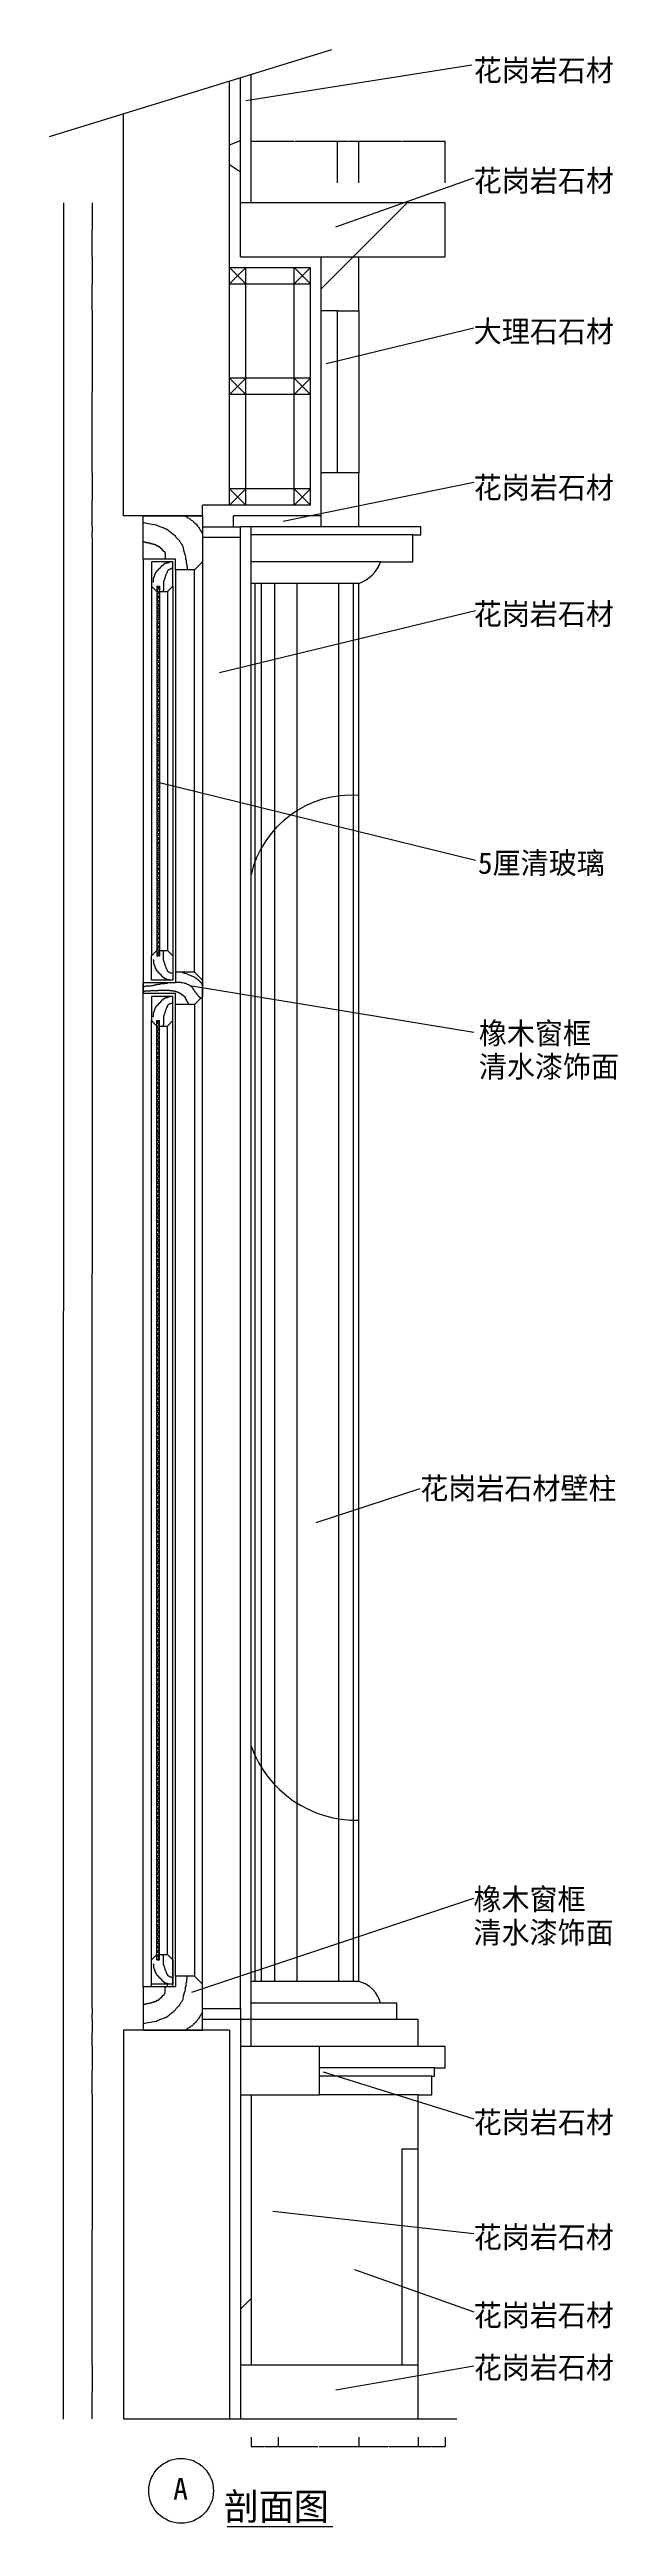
# Model space of a CAD drawing. Header units: metres. Extents: x 223 to 5375, y 130 to 7012.
# Drawn here: x 3795 to 5375, y 130 to 7012 of the extents above; entities that cross this region are included whole.
import ezdxf

# ---------------------------------------------------------------- set-up
doc = ezdxf.new("R2010")
doc.units = ezdxf.units.M
for name, color, linetype in [('2', 2, 'Continuous'), ('3', 3, 'Continuous'), ('4', 4, 'Continuous'), ('7', 7, 'Continuous'), ('BH', 3, 'Continuous'), ('DIM', 3, 'Continuous'), ('TEXT', 3, 'Continuous')]:
    doc.layers.add(name, color=color, linetype=linetype)
doc.dimstyles.get("Standard").update_dxf_attribs({"dimtxt": 2.5, "dimasz": 2.5, "dimexe": 1.25, "dimexo": 0.625, "dimtad": 1, "dimcen": 2.5, "dimazin": 3, "dimtfac": 1, "dimtmove": 0, "dimatfit": 3})

# ---------------------------------------------------------------- blocks, each defined once
blk = doc.blocks.new('BH2')
at = {"layer": 'BH'}
blk.add_lwpolyline([(0, 32), (5, 28), (0, 24), (5, 20), (0, 16), (5, 12), (0, 8), (5, 4), (0, 0)], dxfattribs=at)
blk = doc.blocks.new('*D28')
for p, q in [((3912.92, 5655.98), (3912.92, 3612.1)), ((3912.67, 3612.1), (3912.42, 3612.1)), ((3912.92, 1568.23), (3912.92, 3612.1)), ((3912.92, 3612.1), (3912.92, 3612.1)), ((3913.17, 3612.1), (3913.42, 3612.1))]:
    blk.add_line(p, q)
at = {"layer": 'Defpoints'}
for p in [(3912.92, 5655.98), (3912.92, 3612.1), (3912.92, 1568.23)]:
    blk.add_point(p, dxfattribs=at)
at = {"layer": 'DIM', "insert": (3912.92, 3613.225), "char_height": 1, "attachment_point": 5}
blk.add_mtext('2660', dxfattribs=at)
blk = doc.blocks.new('*D29')
for p, q in [((3833.68, 6585.98), (3833.68, 3506.91)), ((3833.35, 3506.91), (3833.1, 3506.91)), ((3833.6, 427.85), (3833.6, 3506.91)), ((3833.68, 3506.91), (3833.6, 3506.91)), ((3833.93, 3506.91), (3834.18, 3506.91))]:
    blk.add_line(p, q)
at = {"layer": 'Defpoints'}
for p in [(3833.68, 6585.98), (3833.68, 3506.91), (3833.6, 427.85)]:
    blk.add_point(p, dxfattribs=at)
at = {"layer": 'DIM', "insert": (3833.64, 3505.785), "char_height": 1, "attachment_point": 5}
blk.add_mtext('4105', dxfattribs=at)
blk = doc.blocks.new('*D30')
for p, q in [((3912.92, 1463.48), (3912.92, 1395.98)), ((3912.67, 1395.98), (3912.42, 1395.98)), ((3912.92, 1328.48), (3912.92, 1395.98)), ((3912.92, 1395.98), (3912.92, 1395.98)), ((3913.17, 1395.98), (3913.42, 1395.98))]:
    blk.add_line(p, q)
at = {"layer": 'Defpoints'}
for p in [(3912.92, 1463.48), (3912.92, 1395.98), (3912.92, 1328.48)]:
    blk.add_point(p, dxfattribs=at)
at = {"layer": 'DIM', "insert": (3912.92, 1397.105), "char_height": 1, "attachment_point": 5}
blk.add_mtext('90', dxfattribs=at)
blk = doc.blocks.new('*D31')
for p, q in [((3912.67, 1553.35), (3912.42, 1553.35)), ((3912.92, 1568.23), (3912.92, 1553.35)), ((3912.92, 1538.48), (3912.92, 1553.35)), ((3912.92, 1553.35), (3912.92, 1553.35)), ((3913.17, 1553.35), (3913.42, 1553.35))]:
    blk.add_line(p, q)
at = {"layer": 'Defpoints'}
for p in [(3912.92, 1568.23), (3912.92, 1553.35), (3912.92, 1538.48)]:
    blk.add_point(p, dxfattribs=at)
at = {"layer": 'DIM', "insert": (3912.92, 1554.475), "char_height": 1, "attachment_point": 5}
blk.add_mtext('20', dxfattribs=at)
blk = doc.blocks.new('*D32')
for p, q in [((3912.92, 578.48), (3912.92, 503.48)), ((3912.67, 503.48), (3912.42, 503.48)), ((3912.92, 428.48), (3912.92, 503.48)), ((3912.92, 503.48), (3912.92, 503.48)), ((3913.17, 503.48), (3913.42, 503.48))]:
    blk.add_line(p, q)
at = {"layer": 'Defpoints'}
for p in [(3912.92, 578.48), (3912.92, 503.48), (3912.92, 428.48)]:
    blk.add_point(p, dxfattribs=at)
at = {"layer": 'DIM', "insert": (3912.92, 504.605), "char_height": 1, "attachment_point": 5}
blk.add_mtext('100', dxfattribs=at)
blk = doc.blocks.new('*D33')
for p, q in [((3912.92, 1328.48), (3912.92, 953.48)), ((3912.67, 953.48), (3912.42, 953.48)), ((3912.92, 578.48), (3912.92, 953.48)), ((3912.92, 953.48), (3912.92, 953.48)), ((3913.17, 953.48), (3913.42, 953.48))]:
    blk.add_line(p, q)
at = {"layer": 'Defpoints'}
for p in [(3912.92, 1328.48), (3912.92, 953.48), (3912.92, 578.48)]:
    blk.add_point(p, dxfattribs=at)
at = {"layer": 'DIM', "insert": (3912.92, 954.605), "char_height": 1, "attachment_point": 5}
blk.add_mtext('500', dxfattribs=at)
blk = doc.blocks.new('*D47')
for p, q in [((4430.44, 377.44), (4430.44, 351.94)), ((4430.69, 351.94), (4541.44, 351.94)), ((4544.44, 351.94), (4655.19, 351.94)), ((4655.44, 377.44), (4655.44, 351.94))]:
    blk.add_line(p, q)
at = {"layer": 'Defpoints'}
for p in [(4430.44, 377.44), (4430.44, 351.94), (4655.44, 377.44)]:
    blk.add_point(p, dxfattribs=at)
at = {"layer": 'DIM', "insert": (4542.94, 351.94), "char_height": 1, "attachment_point": 5}
blk.add_mtext('150', dxfattribs=at)
blk = doc.blocks.new('*D48')
for p, q in [((4355.44, 377.44), (4355.44, 351.94)), ((4355.69, 351.94), (4391.94, 351.94)), ((4393.94, 351.94), (4430.19, 351.94)), ((4430.44, 377.44), (4430.44, 351.94))]:
    blk.add_line(p, q)
at = {"layer": 'Defpoints'}
for p in [(4355.44, 377.44), (4355.44, 351.94), (4430.44, 377.44)]:
    blk.add_point(p, dxfattribs=at)
at = {"layer": 'DIM', "insert": (4392.94, 351.94), "char_height": 1, "attachment_point": 5}
blk.add_mtext('50', dxfattribs=at)
blk = doc.blocks.new('*D49')
for p, q in [((3912.92, 1538.48), (3912.92, 1500.98)), ((3912.67, 1500.98), (3912.42, 1500.98)), ((3912.92, 1463.48), (3912.92, 1500.98)), ((3912.92, 1500.98), (3912.92, 1500.98)), ((3913.17, 1500.98), (3913.42, 1500.98))]:
    blk.add_line(p, q)
at = {"layer": 'Defpoints'}
for p in [(3912.92, 1538.48), (3912.92, 1500.98), (3912.92, 1463.48)]:
    blk.add_point(p, dxfattribs=at)
at = {"layer": 'DIM', "insert": (3912.92, 1502.105), "char_height": 1, "attachment_point": 5}
blk.add_mtext('50', dxfattribs=at)
blk = doc.blocks.new('*D50')
for p, q in [((4820.44, 377.44), (4820.44, 351.94)), ((4820.69, 351.94), (4856.94, 351.94)), ((4858.94, 351.94), (4895.19, 351.94)), ((4895.44, 377.44), (4895.44, 351.94))]:
    blk.add_line(p, q)
at = {"layer": 'Defpoints'}
for p in [(4820.44, 377.44), (4820.44, 351.94), (4895.44, 377.44)]:
    blk.add_point(p, dxfattribs=at)
at = {"layer": 'DIM', "insert": (4857.94, 351.94), "char_height": 1, "attachment_point": 5}
blk.add_mtext('50', dxfattribs=at)
blk = doc.blocks.new('*D51')
for p, q in [((4655.44, 377.44), (4655.44, 351.94)), ((4655.69, 351.94), (4736.44, 351.94)), ((4739.44, 351.94), (4820.19, 351.94)), ((4820.44, 377.44), (4820.44, 351.94))]:
    blk.add_line(p, q)
at = {"layer": 'Defpoints'}
for p in [(4655.44, 377.44), (4655.44, 351.94), (4820.44, 377.44)]:
    blk.add_point(p, dxfattribs=at)
at = {"layer": 'DIM', "insert": (4737.94, 351.94), "char_height": 1, "attachment_point": 5}
blk.add_mtext('110', dxfattribs=at)
blk = doc.blocks.new('*D52')
for p, q in [((4655.44, 6641.12), (4655.44, 6756.74)), ((4655.69, 6756.74), (4773.94, 6756.74)), ((4776.94, 6756.74), (4895.19, 6756.74)), ((4895.44, 6641.12), (4895.44, 6756.74))]:
    blk.add_line(p, q)
at = {"layer": 'Defpoints'}
for p in [(4655.44, 6756.74), (4655.44, 6641.12), (4895.44, 6641.12)]:
    blk.add_point(p, dxfattribs=at)
at = {"layer": 'DIM', "insert": (4775.44, 6756.74), "char_height": 1, "attachment_point": 5}
blk.add_mtext('160', dxfattribs=at)
blk = doc.blocks.new('*D53')
for p, q in [((4595.44, 6641.12), (4595.44, 6756.74)), ((4595.69, 6756.74), (4624.44, 6756.74)), ((4626.44, 6756.74), (4655.19, 6756.74)), ((4655.44, 6641.12), (4655.44, 6756.74))]:
    blk.add_line(p, q)
at = {"layer": 'Defpoints'}
for p in [(4595.44, 6756.74), (4595.44, 6641.12), (4655.44, 6641.12)]:
    blk.add_point(p, dxfattribs=at)
at = {"layer": 'DIM', "insert": (4625.44, 6756.74), "char_height": 1, "attachment_point": 5}
blk.add_mtext('40', dxfattribs=at)
blk = doc.blocks.new('*D54')
for p, q in [((4355.44, 6641.12), (4355.44, 6756.74)), ((4355.69, 6756.74), (4473.94, 6756.74)), ((4476.94, 6756.74), (4595.19, 6756.74)), ((4595.44, 6641.12), (4595.44, 6756.74))]:
    blk.add_line(p, q)
at = {"layer": 'Defpoints'}
for p in [(4355.44, 6756.74), (4355.44, 6641.12), (4595.44, 6641.12)]:
    blk.add_point(p, dxfattribs=at)
at = {"layer": 'DIM', "insert": (4475.44, 6756.74), "char_height": 1, "attachment_point": 5}
blk.add_mtext('160', dxfattribs=at)
blk = doc.blocks.new('*D55')
for p, q in [((3912.92, 6585.98), (3912.92, 6510.98)), ((3912.67, 6510.98), (3912.42, 6510.98)), ((3912.92, 6435.98), (3912.92, 6510.98)), ((3912.92, 6510.98), (3912.92, 6510.98)), ((3913.17, 6510.98), (3913.42, 6510.98))]:
    blk.add_line(p, q)
at = {"layer": 'Defpoints'}
for p in [(3912.92, 6585.98), (3912.92, 6510.98), (3912.92, 6435.98)]:
    blk.add_point(p, dxfattribs=at)
at = {"layer": 'DIM', "insert": (3912.92, 6512.105), "char_height": 1, "attachment_point": 5}
blk.add_mtext('100', dxfattribs=at)
blk = doc.blocks.new('*D56')
for p, q in [((3912.92, 6435.98), (3912.92, 6360.98)), ((3912.67, 6360.98), (3912.42, 6360.98)), ((3912.92, 6285.98), (3912.92, 6360.98)), ((3912.92, 6360.98), (3912.92, 6360.98)), ((3913.17, 6360.98), (3913.42, 6360.98))]:
    blk.add_line(p, q)
at = {"layer": 'Defpoints'}
for p in [(3912.92, 6435.98), (3912.92, 6360.98), (3912.92, 6285.98)]:
    blk.add_point(p, dxfattribs=at)
at = {"layer": 'DIM', "insert": (3912.92, 6362.105), "char_height": 1, "attachment_point": 5}
blk.add_mtext('100', dxfattribs=at)
blk = doc.blocks.new('*D57')
for p, q in [((3912.92, 5835.98), (3912.92, 5760.98)), ((3912.67, 5760.98), (3912.42, 5760.98)), ((3912.92, 5685.98), (3912.92, 5760.98)), ((3912.92, 5760.98), (3912.92, 5760.98)), ((3913.17, 5760.98), (3913.42, 5760.98))]:
    blk.add_line(p, q)
at = {"layer": 'Defpoints'}
for p in [(3912.92, 5835.98), (3912.92, 5760.98), (3912.92, 5685.98)]:
    blk.add_point(p, dxfattribs=at)
at = {"layer": 'DIM', "insert": (3912.92, 5762.105), "char_height": 1, "attachment_point": 5}
blk.add_mtext('100', dxfattribs=at)
blk = doc.blocks.new('*D58')
for p, q in [((3912.67, 5670.98), (3912.42, 5670.98)), ((3912.92, 5685.98), (3912.92, 5670.98)), ((3912.92, 5655.98), (3912.92, 5670.98)), ((3912.92, 5670.98), (3912.92, 5670.98)), ((3913.17, 5670.98), (3913.42, 5670.98))]:
    blk.add_line(p, q)
at = {"layer": 'Defpoints'}
for p in [(3912.92, 5685.98), (3912.92, 5670.98), (3912.92, 5655.98)]:
    blk.add_point(p, dxfattribs=at)
at = {"layer": 'DIM', "insert": (3912.92, 5672.105), "char_height": 1, "attachment_point": 5}
blk.add_mtext('20', dxfattribs=at)
blk = doc.blocks.new('*D59')
for p, q in [((3912.92, 6285.98), (3912.92, 6060.98)), ((3912.67, 6060.98), (3912.42, 6060.98)), ((3912.92, 5835.98), (3912.92, 6060.98)), ((3912.92, 6060.98), (3912.92, 6060.98)), ((3913.17, 6060.98), (3913.42, 6060.98))]:
    blk.add_line(p, q)
at = {"layer": 'Defpoints'}
for p in [(3912.92, 6285.98), (3912.92, 6060.98), (3912.92, 5835.98)]:
    blk.add_point(p, dxfattribs=at)
at = {"layer": 'DIM', "insert": (3912.92, 6062.105), "char_height": 1, "attachment_point": 5}
blk.add_mtext('300', dxfattribs=at)

msp = doc.modelspace()

# ---------------------------------------------------------------- hatches: boundary and pattern name
at = {"layer": 'BH'}
h = msp.add_hatch(dxfattribs=at)
h.set_pattern_fill('ANSI33', scale=200)
h.paths.add_polyline_path([(4325.44, 6585.98), (4355.44, 6585.98), (4355.44, 6942.69), (4325.44, 6933.45)])
at = {"layer": 'DIM'}
h = msp.add_hatch(dxfattribs=at)
h.set_pattern_fill('ANSI31', scale=1000)
h.paths.add_polyline_path([(4295.44, 6924.21), (4000.44, 6833.33), (4000.44, 5715.98), (4220.44, 5715.98), (4220.44, 5745.98), (4295.44, 5745.98)])
h = msp.add_hatch(dxfattribs=at)
h.set_pattern_fill('AR-CONC', scale=10)
h.paths.add_polyline_path([(4550.44, 6435.98), (4325.44, 6435.98), (4325.44, 6933.45), (4295.44, 6924.21), (4295.44, 6405.98), (4520.44, 6405.98), (4520.44, 5745.98), (4295.44, 5745.98), (4220.44, 5745.98), (4220.44, 5715.98), (4220.44, 5685.98), (4306.6, 5685.98), (4306.6, 5715.98), (4550.44, 5715.98)])
h = msp.add_hatch(dxfattribs=at)
h.set_pattern_fill('ANSI33', scale=200)
h.paths.add_polyline_path([(4895.44, 6585.98), (4325.44, 6585.98), (4325.44, 6435.98), (4655.44, 6435.98), (4895.44, 6435.98)])
h.paths.add_polyline_path([(4655.44, 6435.98), (4550.44, 6435.98), (4550.44, 6285.98), (4595.44, 6285.98), (4655.44, 6285.98)])
h.paths.add_polyline_path([(4595.44, 6285.98), (4550.44, 6285.98), (4550.44, 5835.98), (4595.44, 5835.98)])
h.paths.add_polyline_path([(4655.44, 5835.98), (4595.44, 5835.98), (4550.44, 5835.98), (4550.44, 5685.98), (4655.44, 5685.98)])
h.paths.add_polyline_path([(4550.44, 5715.98), (4306.6, 5715.98), (4306.6, 5685.98), (4325.44, 5685.98), (4550.44, 5685.98)])
h = msp.add_hatch(dxfattribs=at)
h.set_pattern_fill('ANSI33', scale=200)
h.paths.add_polyline_path([(4220.44, 5685.98), (4220.44, 5655.98), (4325.44, 5655.98), (4325.44, 5685.98)])
h = msp.add_hatch(dxfattribs=at)
h.set_pattern_fill('AR-CONC', scale=10)
h.paths.add_polyline_path([(4325.44, 1463.48), (4325.44, 1538.48), (4220.44, 1538.48), (4220.44, 1508.48), (4295.44, 1508.48), (4295.44, 428.48), (4325.44, 428.48), (4325.44, 1328.48)])
h = msp.add_hatch(dxfattribs=at)
h.set_pattern_fill('ANSI31', scale=1000)
h.paths.add_polyline_path([(4295.44, 1508.48), (4000.44, 1508.48), (4000.44, 428.48), (4295.44, 428.48)])
h = msp.add_hatch(dxfattribs=at)
h.set_pattern_fill('ANSI33', scale=200)
h.paths.add_polyline_path([(4355.44, 1328.48), (4325.44, 1328.48), (4325.44, 578.48), (4355.44, 578.48)])
h.paths.add_polyline_path([(4820.44, 428.48), (4820.44, 578.48), (4325.44, 578.48), (4325.44, 428.48)])

# ---------------------------------------------------------------- linework, layer by layer
at = {"layer": '2'}
for p, q in [((4295.44, 5745.98), (4295.44, 6924.21)), ((4000.44, 5715.98), (4000.44, 6833.33)), ((4220.44, 5715.98), (4000.44, 5715.98)), ((4220.44, 5715.98), (4220.44, 5745.98)), ((4295.44, 5745.98), (4220.44, 5745.98)), ((4000.44, 1508.48), (4000.44, 428.48)), ((4295.44, 1508.48), (4000.44, 1508.48)), ((4295.44, 1508.48), (4295.44, 428.48)), ((4000.44, 428.48), (4927.85, 428.48))]:
    msp.add_line(p, q, dxfattribs=at)
at = {"layer": '3'}
for p, q in [((4655.44, 6285.98), (4655.44, 5835.98)), ((4805.44, 5663.48), (4355.44, 5663.48)), ((4715.44, 5588.48), (4355.44, 5588.48)), ((4122.94, 5505.98), (4122.94, 4508.48)), ((4197.94, 4448.48), (4197.94, 5565.98)), ((4655.44, 5528.48), (4355.44, 5528.48)), ((4383.01, 5528.48), (4383.01, 1643.48)), ((4420.15, 5528.48), (4420.15, 1643.48)), ((4482.98, 5528.48), (4482.98, 1643.48)), ((4598.56, 5528.48), (4598.56, 1643.48)), ((4655.44, 1643.48), (4355.44, 1643.48)), ((4715.44, 1583.48), (4355.44, 1583.48)), ((4865.44, 1403.48), (4545.44, 1403.48)), ((4857.94, 1380.98), (4545.44, 1380.98)), ((4820.44, 1328.48), (4545.44, 1328.48))]:
    msp.add_line(p, q, dxfattribs=at)
for points in [[(4366.16, 5528.48), (4366.16, 1643.48)], [(4639.39, 5528.48), (4639.39, 1643.48)], [(4197.94, 4358.48), (4197.94, 4232.74), (4197.94, 1658.48)], [(4122.94, 1718.48), (4122.94, 4232.74), (4122.94, 4298.48)], [(4122.94, 1628.48), (4122.94, 1635.98)]]:
    msp.add_lwpolyline(points, dxfattribs=at)
for centre, radius, start, end in [((4633.26, 4654.73), 285.12, 85.54, 167), ((4649.26, 2404.09), 312.61, 199.97, 271.27)]:
    msp.add_arc(centre, radius, start, end, dxfattribs=at)
at = {"layer": '4'}
for p, q in [((4325.44, 6435.98), (4325.44, 6933.45)), ((4355.44, 6585.98), (4355.44, 6942.69)), ((4295.44, 6405.98), (4520.44, 6405.98)), ((4325.44, 6435.98), (4655.44, 6435.98)), ((4520.44, 5745.98), (4520.44, 6405.98)), ((4550.44, 5685.98), (4550.44, 6435.98)), ((4595.44, 6285.98), (4550.44, 6285.98)), ((4595.44, 5835.98), (4550.44, 5835.98)), ((4520.44, 5745.98), (4295.44, 5745.98)), ((4550.44, 5715.98), (4306.6, 5715.98)), ((4306.6, 5685.98), (4306.6, 5715.98)), ((4220.44, 5685.98), (4325.44, 5685.98)), ((4325.44, 5655.98), (4220.44, 5655.98)), ((4655.44, 5685.98), (4325.44, 5685.98)), ((4325.44, 5655.98), (4325.44, 5685.98)), ((4355.44, 1643.48), (4355.44, 5685.98)), ((4055.44, 5595.98), (4055.44, 4418.48)), ((4220.44, 5588.48), (4220.44, 4425.98)), ((4055.44, 1628.48), (4055.44, 4418.48)), ((4355.44, 1463.48), (4355.44, 4232.74)), ((4220.44, 1568.48), (4325.44, 1568.48)), ((4325.44, 1538.48), (4220.44, 1538.48)), ((4325.44, 1568.48), (4325.44, 1538.48)), ((4760.44, 1538.48), (4325.44, 1538.48)), ((4325.44, 1538.48), (4325.44, 1463.48)), ((4820.44, 1463.48), (4325.44, 1463.48)), ((4325.44, 1463.48), (4325.44, 1328.48)), ((4545.44, 1328.48), (4545.44, 1463.48)), ((4325.44, 1328.48), (4545.44, 1328.48)), ((4325.44, 1328.48), (4325.44, 428.48)), ((4355.44, 1328.48), (4355.44, 578.48)), ((4325.44, 578.48), (4820.44, 578.48))]:
    msp.add_line(p, q, dxfattribs=at)
for points in [[(4655.44, 1643.48), (4655.44, 5528.48, 0.23), (4715.44, 5588.48), (4805.44, 5588.48), (4805.44, 5663.48), (4827.94, 5663.48), (4827.94, 5685.98), (4655.44, 5685.98), (4655.44, 5835.98), (4595.44, 5835.98), (4595.44, 6285.98), (4655.44, 6285.98), (4655.44, 6435.98), (4895.44, 6435.98), (4895.44, 6585.98), (4325.44, 6585.98)], [(4820.44, 428.48), (4820.44, 1328.48), (4857.94, 1328.48), (4857.94, 1380.98), (4865.44, 1380.98), (4865.44, 1403.48), (4895.44, 1403.48), (4895.44, 1463.48), (4820.44, 1463.48), (4820.44, 1538.48), (4760.44, 1538.48), (4760.44, 1583.48), (4715.44, 1583.48, 0.28), (4655.44, 1643.48), (4655.44, 4232.74)]]:
    msp.add_lwpolyline(points, format="xyb", dxfattribs=at)
for points in [[(4197.94, 5565.98), (4145.44, 5565.98), (4145.44, 5595.98), (4055.44, 5595.98), (4055.44, 5715.98), (4220.44, 5715.98), (4220.44, 5588.48)], [(4197.94, 1658.48), (4145.44, 1658.48), (4145.44, 1628.48), (4055.44, 1628.48), (4055.44, 1508.48), (4220.44, 1508.48), (4220.44, 1635.98)]]:
    msp.add_lwpolyline(points, close=True, dxfattribs=at)
for points in [[(4100.44, 5505.98), (4122.94, 5505.98), (4137.94, 5520.98), (4137.94, 5588.48), (4077.94, 5588.48), (4077.94, 5520.98), (4092.94, 5505.98)], [(4100.44, 4508.48), (4122.94, 4508.48), (4137.94, 4493.48), (4137.94, 4425.98), (4077.94, 4425.98), (4077.94, 4493.48), (4092.94, 4508.48)], [(4220.44, 4380.98), (4220.44, 4425.98), (4197.94, 4448.48), (4145.44, 4448.48), (4145.44, 4418.48), (4055.44, 4418.48), (4055.44, 4388.48)], [(4220.44, 4425.98), (4220.44, 4380.98), (4197.94, 4358.48), (4145.44, 4358.48), (4145.44, 4388.48), (4055.44, 4388.48), (4055.44, 4418.48)], [(4100.44, 4298.48), (4122.94, 4298.48), (4137.94, 4313.48), (4137.94, 4380.98), (4077.94, 4380.98), (4077.94, 4313.48), (4092.94, 4298.48)], [(4220.44, 1635.98), (4220.44, 4232.74), (4220.44, 4380.98)], [(4100.44, 1718.48), (4122.94, 1718.48), (4137.94, 1703.48), (4137.94, 1635.98), (4077.94, 1635.98), (4077.94, 1703.48), (4092.94, 1718.48)], [(4775.44, 578.48), (4775.44, 1178.48), (4820.44, 1178.48)]]:
    msp.add_lwpolyline(points, dxfattribs=at)
at = {"layer": '7'}
for p, q in [((4340.44, 5745.98), (4340.44, 6405.98)), ((4475.44, 5745.98), (4475.44, 6405.98)), ((4295.44, 6360.98), (4520.44, 6360.98)), ((4520.44, 6098.48), (4295.44, 6098.48)), ((4520.44, 6053.48), (4295.44, 6053.48)), ((4520.44, 5790.98), (4295.44, 5790.98)), ((4077.94, 5520.98), (4077.94, 4493.48)), ((4092.94, 5520.98), (4092.94, 4493.48)), ((4092.94, 5520.98), (4100.44, 5520.98)), ((4100.44, 5520.98), (4100.44, 4493.48)), ((4137.94, 5520.98), (4137.94, 4493.48)), ((4145.44, 5565.98), (4145.44, 4448.48)), ((4092.94, 4493.48), (4100.44, 4493.48)), ((4077.94, 1628.48), (4077.94, 4313.48)), ((4092.94, 1703.48), (4092.94, 4313.48)), ((4092.94, 4313.48), (4100.44, 4313.48)), ((4100.44, 1703.48), (4100.44, 4313.48)), ((4092.94, 1703.48), (4100.44, 1703.48))]:
    msp.add_line(p, q, dxfattribs=at)
for points in [[(4325.44, 1568.48), (4325.44, 4232.74), (4325.44, 5655.98)], [(4145.44, 1658.48), (4145.44, 4232.74), (4145.44, 4358.48)], [(4137.94, 1628.48), (4137.94, 4232.74), (4137.94, 4313.48)]]:
    msp.add_lwpolyline(points, dxfattribs=at)
at = {"layer": 'BH'}
for p, q in [((4173.05, 5715.27), (4173.72, 5715.27)), ((4173.72, 5715.27), (4175.06, 5713.93)), ((4175.06, 5713.93), (4177.74, 5711.92)), ((4055.82, 5643.64), (4061.18, 5643.64)), ((4056.49, 5697.2), (4057.16, 5697.2)), ((4057.16, 5697.2), (4063.86, 5695.86)), ((4061.18, 5643.64), (4061.18, 5642.97)), ((4063.86, 5695.86), (4074.58, 5693.85)), ((4074.58, 5693.85), (4085.3, 5691.84)), ((4085.3, 5691.84), (4092, 5691.17)), ((4092, 5691.17), (4094.67, 5689.16)), ((4094.67, 5689.16), (4101.37, 5686.48)), ((4101.37, 5686.48), (4109.41, 5683.81)), ((4109.41, 5683.81), (4116.11, 5681.13)), ((4116.11, 5681.13), (4118.12, 5680.46)), ((4118.12, 5680.46), (4119.46, 5679.79)), ((4119.46, 5679.79), (4123.48, 5677.11)), ((4123.48, 5677.11), (4125.49, 5675.1)), ((4125.49, 5675.1), (4128.17, 5673.1)), ((4128.17, 5673.1), (4130.85, 5670.42)), ((4130.85, 5670.42), (4133.53, 5669.08)), ((4133.53, 5669.08), (4136.21, 5667.07)), ((4136.21, 5667.07), (4140.22, 5664.39)), ((4140.22, 5664.39), (4141.56, 5662.38)), ((4141.56, 5662.38), (4143.57, 5661.05)), ((4143.57, 5661.05), (4144.91, 5659.04)), ((4144.91, 5659.04), (4146.25, 5657.03)), ((4146.25, 5657.03), (4148.26, 5655.02)), ((4148.26, 5655.02), (4150.94, 5652.34)), ((4150.94, 5652.34), (4152.95, 5650.34)), ((4152.95, 5650.34), (4154.29, 5649)), ((4154.29, 5649), (4155.63, 5648.33)), ((4155.63, 5648.33), (4156.3, 5646.99)), ((4156.3, 5646.99), (4156.97, 5644.98)), ((4156.97, 5644.98), (4158.31, 5642.97)), ((4177.74, 5711.92), (4179.75, 5710.58)), ((4179.75, 5710.58), (4181.75, 5709.25)), ((4181.75, 5709.25), (4183.09, 5708.58)), ((4183.09, 5708.58), (4185.1, 5707.91)), ((4185.1, 5707.91), (4185.77, 5707.24)), ((4185.77, 5707.24), (4186.44, 5706.57)), ((4186.44, 5706.57), (4187.78, 5705.23)), ((4187.78, 5705.23), (4189.12, 5703.89)), ((4189.12, 5703.89), (4191.13, 5703.22)), ((4191.13, 5703.22), (4192.47, 5702.55)), ((4192.47, 5702.55), (4193.81, 5701.21)), ((4193.81, 5701.21), (4194.48, 5701.21)), ((4194.48, 5701.21), (4195.15, 5699.87)), ((4195.15, 5699.87), (4195.82, 5698.53)), ((4195.82, 5698.53), (4196.49, 5697.87)), ((4196.49, 5697.87), (4197.83, 5696.53)), ((4197.83, 5696.53), (4199.17, 5695.19)), ((4199.17, 5695.19), (4200.51, 5694.52)), ((4200.51, 5694.52), (4202.52, 5693.18)), ((4202.52, 5693.18), (4203.19, 5692.51)), ((4203.19, 5692.51), (4203.86, 5691.17)), ((4203.86, 5691.17), (4204.53, 5689.83)), ((4204.53, 5689.83), (4205.87, 5687.82)), ((4205.87, 5687.82), (4207.21, 5686.48)), ((4207.21, 5686.48), (4207.88, 5685.15)), ((4207.88, 5685.15), (4209.22, 5684.48)), ((4209.22, 5684.48), (4210.56, 5683.81)), ((4210.56, 5683.81), (4211.23, 5682.47)), ((4211.23, 5682.47), (4211.23, 5681.13)), ((4211.23, 5681.13), (4211.9, 5679.79)), ((4211.9, 5679.79), (4212.57, 5679.12)), ((4212.57, 5679.12), (4213.24, 5677.11)), ((4213.24, 5677.11), (4213.91, 5675.77)), ((4213.91, 5675.77), (4215.25, 5675.1)), ((4215.25, 5675.1), (4215.92, 5674.43)), ((4215.92, 5674.43), (4215.92, 5673.77)), ((4215.92, 5673.77), (4216.59, 5673.1)), ((4216.59, 5673.1), (4217.26, 5671.76)), ((4217.26, 5671.76), (4217.93, 5670.42)), ((4217.93, 5670.42), (4217.93, 5669.08)), ((4217.93, 5669.08), (4218.6, 5668.41)), ((4218.6, 5668.41), (4219.27, 5667.74)), ((4061.18, 5642.97), (4063.19, 5642.97)), ((4063.19, 5642.97), (4063.19, 5642.3)), ((4063.19, 5642.3), (4065.87, 5642.3)), ((4065.87, 5642.3), (4065.87, 5641.63)), ((4065.87, 5641.63), (4067.88, 5641.63)), ((4067.88, 5641.63), (4067.88, 5640.96)), ((4067.88, 5640.96), (4074.58, 5640.96)), ((4074.58, 5640.96), (4074.58, 5639.62)), ((4074.58, 5639.62), (4077.26, 5639.62)), ((4077.26, 5639.62), (4077.26, 5638.95)), ((4077.26, 5638.95), (4080.61, 5638.95)), ((4080.61, 5638.95), (4080.61, 5638.29)), ((4080.61, 5638.29), (4082.62, 5638.29)), ((4082.62, 5638.29), (4082.62, 5637.62)), ((4082.62, 5637.62), (4085.3, 5637.62)), ((4085.3, 5637.62), (4085.3, 5636.95)), ((4085.3, 5636.95), (4087.98, 5636.95)), ((4087.98, 5636.95), (4087.98, 5636.28)), ((4087.98, 5636.28), (4089.32, 5636.28)), ((4089.32, 5636.28), (4089.32, 5635.61)), ((4089.32, 5635.61), (4090.66, 5635.61)), ((4090.66, 5635.61), (4090.66, 5634.94)), ((4090.66, 5634.94), (4092, 5634.94)), ((4092, 5634.94), (4092, 5634.27)), ((4092, 5634.27), (4093.34, 5634.27)), ((4093.34, 5634.27), (4093.34, 5632.93)), ((4093.34, 5632.93), (4096.01, 5632.93)), ((4096.01, 5632.93), (4096.01, 5632.26)), ((4096.01, 5632.26), (4097.35, 5632.26)), ((4097.35, 5632.26), (4097.35, 5631.59)), ((4097.35, 5631.59), (4098.69, 5631.59)), ((4098.69, 5631.59), (4098.69, 5630.92)), ((4098.69, 5630.92), (4099.36, 5630.92)), ((4099.36, 5630.92), (4099.36, 5630.25)), ((4099.36, 5630.25), (4100.7, 5630.25)), ((4100.7, 5630.25), (4100.7, 5628.91)), ((4100.7, 5628.91), (4101.37, 5628.91)), ((4101.37, 5628.91), (4101.37, 5628.24)), ((4101.37, 5628.24), (4102.71, 5628.24)), ((4102.71, 5628.24), (4102.71, 5626.9)), ((4102.71, 5626.9), (4103.38, 5626.9)), ((4103.38, 5626.9), (4103.38, 5626.24)), ((4103.38, 5626.24), (4104.72, 5626.24)), ((4103.87, 5572.14), (4103.87, 5574.7)), ((4103.87, 5574.7), (4105.34, 5574.7)), ((4104.72, 5626.24), (4104.72, 5625.57)), ((4104.72, 5625.57), (4106.06, 5625.57)), ((4105.34, 5574.7), (4105.34, 5575.44)), ((4105.34, 5575.44), (4106.07, 5575.44)), ((4106.06, 5625.57), (4106.06, 5624.9)), ((4106.06, 5624.9), (4107.4, 5624.9)), ((4106.07, 5575.44), (4106.07, 5576.17)), ((4106.07, 5576.17), (4106.44, 5576.17)), ((4106.44, 5576.17), (4106.44, 5576.53)), ((4106.44, 5576.53), (4106.8, 5576.53)), ((4106.8, 5576.53), (4106.8, 5577.63)), ((4106.8, 5577.63), (4107.9, 5577.63)), ((4107.4, 5624.9), (4107.4, 5622.89)), ((4107.4, 5622.89), (4108.07, 5622.89)), ((4107.9, 5577.63), (4107.9, 5579.1)), ((4107.9, 5579.1), (4109, 5579.1)), ((4108.07, 5622.89), (4108.07, 5620.88)), ((4108.07, 5620.88), (4109.41, 5620.88)), ((4109, 5579.1), (4109, 5579.46)), ((4109, 5579.46), (4110.1, 5579.46)), ((4109.41, 5620.88), (4109.41, 5618.87)), ((4109.41, 5618.87), (4111.42, 5618.87)), ((4110.1, 5579.46), (4110.1, 5580.19)), ((4110.1, 5580.19), (4111.56, 5580.19)), ((4111.42, 5618.87), (4111.42, 5618.2)), ((4111.42, 5618.2), (4112.76, 5618.2)), ((4111.56, 5580.19), (4111.56, 5581.29)), ((4111.56, 5581.29), (4113.03, 5581.29)), ((4112.76, 5618.2), (4112.76, 5617.53)), ((4112.76, 5617.53), (4113.43, 5617.53)), ((4113.03, 5581.29), (4113.03, 5582.39)), ((4113.03, 5582.39), (4113.76, 5582.39)), ((4113.43, 5617.53), (4113.43, 5616.86)), ((4113.43, 5616.86), (4114.1, 5616.86)), ((4113.76, 5582.39), (4113.76, 5583.12)), ((4113.76, 5583.12), (4114.86, 5583.12)), ((4114.1, 5616.86), (4114.1, 5616.19)), ((4114.1, 5616.19), (4114.77, 5616.19)), ((4114.77, 5616.19), (4114.77, 5614.85)), ((4114.77, 5614.85), (4115.44, 5614.85)), ((4114.86, 5583.12), (4114.86, 5583.85)), ((4114.86, 5583.85), (4115.59, 5583.85)), ((4115.44, 5614.85), (4115.44, 5612.85)), ((4115.44, 5612.85), (4116.78, 5612.85)), ((4115.59, 5583.85), (4115.59, 5584.22)), ((4115.59, 5584.22), (4117.79, 5584.22)), ((4116.78, 5612.85), (4116.78, 5597.18)), ((4116.78, 5597.18), (4117.45, 5597.18)), ((4117.45, 5597.18), (4117.45, 5595.84)), ((4117.79, 5584.22), (4117.79, 5584.59)), ((4117.79, 5584.59), (4118.16, 5584.59)), ((4118.16, 5584.59), (4118.16, 5584.95)), ((4118.16, 5584.95), (4118.89, 5584.95)), ((4118.89, 5584.95), (4118.89, 5585.32)), ((4118.89, 5585.32), (4121.82, 5585.32)), ((4121.82, 5585.32), (4121.82, 5585.69)), ((4121.82, 5585.69), (4122.55, 5585.69)), ((4122.55, 5585.69), (4122.55, 5586.05)), ((4122.55, 5586.05), (4123.28, 5586.05)), ((4123.28, 5586.05), (4123.28, 5586.42)), ((4123.28, 5586.42), (4123.65, 5586.42)), ((4123.65, 5586.42), (4123.65, 5586.78)), ((4123.65, 5586.78), (4128.41, 5586.78)), ((4128.41, 5586.78), (4128.41, 5587.15)), ((4128.41, 5587.15), (4128.78, 5587.15)), ((4128.78, 5587.15), (4128.78, 5587.52)), ((4158.31, 5642.97), (4159.65, 5640.96)), ((4159.65, 5640.96), (4160.99, 5638.95)), ((4160.99, 5638.95), (4161.66, 5636.95)), ((4161.66, 5636.95), (4163.67, 5634.94)), ((4163.67, 5634.94), (4165.01, 5632.93)), ((4165.01, 5632.93), (4165.68, 5631.59)), ((4165.68, 5631.59), (4166.35, 5629.58)), ((4166.35, 5629.58), (4166.35, 5627.57)), ((4166.35, 5627.57), (4167.02, 5620.88)), ((4167.02, 5620.88), (4168.36, 5618.2)), ((4168.36, 5618.2), (4169.7, 5611.51)), ((4169.7, 5611.51), (4171.04, 5608.83)), ((4171.04, 5608.83), (4171.71, 5606.82)), ((4171.71, 5606.82), (4172.38, 5605.48)), ((4172.38, 5605.48), (4173.05, 5604.14)), ((4173.05, 5604.14), (4173.05, 5596.11)), ((4173.05, 5596.11), (4174.39, 5593.43)), ((4174.39, 5593.43), (4175.06, 5592.76)), ((4175.06, 5592.76), (4175.06, 5584.06)), ((4175.06, 5584.06), (4175.73, 5583.39)), ((4175.73, 5583.39), (4175.73, 5582.72)), ((4175.73, 5582.72), (4176.4, 5581.38)), ((4176.4, 5581.38), (4176.4, 5574.69)), ((4176.4, 5574.69), (4177.07, 5574.69)), ((4177.07, 5574.69), (4177.07, 5568.66)), ((4082.99, 5531.51), (4083.36, 5531.51)), ((4083.36, 5531.51), (4083.36, 5532.61)), ((4083.36, 5532.61), (4083.73, 5532.61)), ((4083.73, 5542.49), (4084.83, 5542.49)), ((4083.73, 5532.61), (4083.73, 5542.49)), ((4084.83, 5542.49), (4084.83, 5544.69)), ((4084.83, 5544.69), (4085.19, 5544.69)), ((4085.19, 5544.69), (4085.19, 5545.79)), ((4085.19, 5545.79), (4085.56, 5545.79)), ((4085.56, 5545.79), (4085.56, 5546.88)), ((4085.56, 5546.88), (4086.29, 5546.88)), ((4086.29, 5546.88), (4086.29, 5547.62)), ((4086.29, 5547.62), (4086.66, 5547.62)), ((4086.66, 5547.62), (4086.66, 5548.35)), ((4086.66, 5548.35), (4087.02, 5548.35)), ((4087.02, 5548.35), (4087.02, 5549.81)), ((4087.02, 5549.81), (4087.39, 5549.81)), ((4087.39, 5549.81), (4087.39, 5552.01)), ((4087.39, 5552.01), (4087.76, 5552.01)), ((4087.76, 5552.01), (4087.76, 5553.11)), ((4087.76, 5553.11), (4088.49, 5553.11)), ((4088.49, 5553.11), (4088.49, 5554.21)), ((4088.49, 5554.21), (4088.85, 5554.21)), ((4088.85, 5554.21), (4088.85, 5555.67)), ((4088.85, 5555.67), (4089.59, 5555.67)), ((4089.59, 5555.67), (4089.59, 5557.13)), ((4089.59, 5557.13), (4089.95, 5557.13)), ((4089.95, 5557.13), (4089.95, 5557.5)), ((4089.95, 5557.5), (4090.32, 5557.5)), ((4090.32, 5557.5), (4090.32, 5558.6)), ((4090.32, 5558.6), (4091.42, 5558.6)), ((4091.42, 5558.6), (4091.42, 5560.06)), ((4091.42, 5560.06), (4092.52, 5560.06)), ((4092.52, 5560.06), (4092.52, 5561.89)), ((4092.52, 5561.89), (4093.25, 5561.89)), ((4093.25, 5561.89), (4093.25, 5562.99)), ((4093.25, 5562.99), (4094.71, 5562.99)), ((4094.71, 5562.99), (4094.71, 5563.72)), ((4094.71, 5563.72), (4095.45, 5563.72)), ((4095.45, 5563.72), (4095.45, 5565.19)), ((4095.45, 5565.19), (4096.55, 5565.19)), ((4096.55, 5565.19), (4096.55, 5567.02)), ((4096.55, 5567.02), (4098.38, 5567.02)), ((4098.38, 5567.02), (4098.38, 5569.21)), ((4098.38, 5569.21), (4099.84, 5569.21)), ((4099.84, 5569.21), (4099.84, 5569.95)), ((4099.84, 5569.95), (4100.58, 5569.95)), ((4100.58, 5569.95), (4100.58, 5570.31)), ((4100.58, 5570.31), (4101.31, 5570.31)), ((4101.31, 5570.31), (4101.31, 5571.04)), ((4101.31, 5571.04), (4102.77, 5571.04)), ((4102.77, 5571.04), (4102.77, 5572.14)), ((4102.77, 5572.14), (4103.87, 5572.14)), ((4111.42, 5509.88), (4110.75, 5509.88)), ((4110.75, 5509.88), (4110.75, 5505.19)), ((4112.09, 5511.22), (4111.42, 5509.88)), ((4112.76, 5534.65), (4112.09, 5533.98)), ((4112.09, 5533.98), (4112.09, 5511.22)), ((4113.43, 5537.99), (4112.76, 5536.66)), ((4112.76, 5536.66), (4112.76, 5534.65)), ((4114.1, 5539.33), (4113.43, 5537.99)), ((4114.77, 5540.67), (4114.1, 5539.33)), ((4116.11, 5544.69), (4114.77, 5540.67)), ((4116.78, 5547.37), (4116.11, 5544.69)), ((4117.45, 5550.04), (4116.78, 5547.37)), ((4118.12, 5551.38), (4117.45, 5550.04)), ((4118.79, 5553.39), (4118.12, 5551.38)), ((4119.46, 5554.73), (4118.79, 5553.39)), ((4120.13, 5556.07), (4119.46, 5554.73)), ((4120.8, 5558.08), (4120.13, 5556.07)), ((4121.47, 5558.75), (4120.8, 5558.08)), ((4122.14, 5561.42), (4121.47, 5560.09)), ((4121.47, 5560.09), (4121.47, 5558.75)), ((4122.81, 5562.09), (4122.14, 5561.42)), ((4123.48, 5563.43), (4122.81, 5562.09)), ((4124.15, 5564.77), (4123.48, 5563.43)), ((4125.49, 5565.44), (4124.15, 5564.77)), ((4126.16, 5566.11), (4125.49, 5565.44)), ((4127.5, 5566.78), (4126.16, 5566.11)), ((4128.84, 5567.45), (4127.5, 5566.78)), ((4130.18, 5568.12), (4128.84, 5567.45)), ((4132.19, 5568.79), (4130.18, 5568.12)), ((4133.53, 5568.79), (4132.19, 5568.79)), ((4134.2, 5569.46), (4133.53, 5568.79)), ((4134.87, 5570.13), (4134.2, 5569.46)), ((4177.07, 5568.66), (4177.74, 5568.66)), ((4177.74, 5568.66), (4177.74, 5566.66)), ((4082.99, 4482.94), (4083.36, 4482.94)), ((4083.36, 4482.94), (4083.36, 4481.84)), ((4083.36, 4481.84), (4083.73, 4481.84)), ((4083.73, 4481.84), (4083.73, 4471.96)), ((4110.75, 4504.57), (4110.75, 4509.26)), ((4111.42, 4504.57), (4110.75, 4504.57)), ((4112.09, 4503.24), (4111.42, 4504.57)), ((4112.09, 4480.47), (4112.09, 4503.24)), ((4112.76, 4479.81), (4112.09, 4480.47)), ((4112.76, 4477.8), (4112.76, 4479.81)), ((4113.43, 4476.46), (4112.76, 4477.8)), ((4114.1, 4475.12), (4113.43, 4476.46)), ((4114.77, 4473.78), (4114.1, 4475.12)), ((4116.11, 4469.76), (4114.77, 4473.78)), ((4055.51, 4407.56), (4055.96, 4407.56)), ((4055.96, 4407.56), (4056.63, 4407.78)), ((4056.63, 4407.78), (4057.53, 4408.46)), ((4057.53, 4408.46), (4059.78, 4408.91)), ((4059.78, 4408.91), (4062.02, 4409.35)), ((4062.02, 4409.35), (4064.72, 4409.8)), ((4064.72, 4409.8), (4067.42, 4409.8)), ((4067.42, 4409.8), (4070.11, 4410.03)), ((4070.11, 4410.03), (4073.26, 4410.25)), ((4073.26, 4410.25), (4075.96, 4410.48)), ((4075.96, 4410.48), (4078.65, 4410.93)), ((4078.65, 4410.93), (4080, 4411.38)), ((4080, 4411.38), (4082.7, 4411.38)), ((4082.7, 4411.38), (4083.6, 4411.6)), ((4083.6, 4411.6), (4084.27, 4412.05)), ((4083.73, 4471.96), (4084.83, 4471.96)), ((4084.27, 4412.05), (4084.72, 4412.27)), ((4084.72, 4412.27), (4085.39, 4412.5)), ((4084.83, 4471.96), (4084.83, 4469.76)), ((4084.83, 4469.76), (4085.19, 4469.76)), ((4085.19, 4469.76), (4085.19, 4468.67)), ((4085.19, 4468.67), (4085.56, 4468.67)), ((4085.39, 4412.5), (4085.84, 4412.72)), ((4085.56, 4468.67), (4085.56, 4467.57)), ((4085.56, 4467.57), (4086.29, 4467.57)), ((4085.84, 4412.72), (4086.74, 4412.95)), ((4086.29, 4467.57), (4086.29, 4466.84)), ((4086.29, 4466.84), (4086.66, 4466.84)), ((4086.66, 4466.84), (4086.66, 4466.1)), ((4086.66, 4466.1), (4087.02, 4466.1)), ((4086.74, 4412.95), (4091.24, 4413.4)), ((4087.02, 4466.1), (4087.02, 4464.64)), ((4087.02, 4464.64), (4087.39, 4464.64)), ((4087.39, 4464.64), (4087.39, 4462.44)), ((4087.39, 4462.44), (4087.76, 4462.44)), ((4087.76, 4462.44), (4087.76, 4461.35)), ((4087.76, 4461.35), (4088.49, 4461.35)), ((4088.49, 4461.35), (4088.49, 4460.25)), ((4088.49, 4460.25), (4088.85, 4460.25)), ((4088.85, 4460.25), (4088.85, 4458.78)), ((4088.85, 4458.78), (4089.59, 4458.78)), ((4089.59, 4458.78), (4089.59, 4457.32)), ((4089.59, 4457.32), (4089.95, 4457.32)), ((4089.95, 4457.32), (4089.95, 4456.95)), ((4089.95, 4456.95), (4090.32, 4456.95)), ((4090.32, 4456.95), (4090.32, 4455.85)), ((4090.32, 4455.85), (4091.42, 4455.85)), ((4091.24, 4413.4), (4092.14, 4413.62)), ((4091.42, 4455.85), (4091.42, 4454.39)), ((4091.42, 4454.39), (4092.52, 4454.39)), ((4092.14, 4413.62), (4092.81, 4414.07)), ((4092.52, 4454.39), (4092.52, 4452.56)), ((4092.52, 4452.56), (4093.25, 4452.56)), ((4092.81, 4414.07), (4093.48, 4414.3)), ((4093.25, 4452.56), (4093.25, 4451.46)), ((4093.25, 4451.46), (4094.71, 4451.46)), ((4093.48, 4414.3), (4095.73, 4414.74)), ((4094.71, 4451.46), (4094.71, 4450.73)), ((4094.71, 4450.73), (4095.45, 4450.73)), ((4095.45, 4450.73), (4095.45, 4449.27)), ((4095.45, 4449.27), (4096.55, 4449.27)), ((4095.73, 4414.74), (4101.12, 4414.74)), ((4096.55, 4449.27), (4096.55, 4447.44)), ((4096.55, 4447.44), (4098.38, 4447.44)), ((4098.38, 4447.44), (4098.38, 4445.24)), ((4098.38, 4445.24), (4099.84, 4445.24)), ((4099.84, 4445.24), (4099.84, 4444.51)), ((4099.84, 4444.51), (4100.58, 4444.51)), ((4100.58, 4444.51), (4100.58, 4444.14)), ((4100.58, 4444.14), (4101.31, 4444.14)), ((4101.12, 4414.74), (4102.02, 4415.19)), ((4101.31, 4444.14), (4101.31, 4443.41)), ((4101.31, 4443.41), (4102.77, 4443.41)), ((4102.02, 4415.19), (4102.7, 4415.64)), ((4102.7, 4415.64), (4103.37, 4416.09)), ((4102.77, 4443.41), (4102.77, 4442.31)), ((4102.77, 4442.31), (4103.87, 4442.31)), ((4103.37, 4416.09), (4104.05, 4416.32)), ((4103.87, 4442.31), (4103.87, 4439.75)), ((4103.87, 4439.75), (4105.34, 4439.75)), ((4104.05, 4416.32), (4104.94, 4416.54)), ((4104.94, 4416.54), (4112.14, 4416.54)), ((4105.34, 4439.75), (4105.34, 4439.02)), ((4105.34, 4439.02), (4106.07, 4439.02)), ((4106.07, 4439.02), (4106.07, 4438.28)), ((4106.07, 4438.28), (4106.44, 4438.28)), ((4106.44, 4438.28), (4106.44, 4437.92)), ((4106.44, 4437.92), (4106.8, 4437.92)), ((4106.8, 4437.92), (4106.8, 4436.82)), ((4106.8, 4436.82), (4107.9, 4436.82)), ((4107.9, 4436.82), (4107.9, 4435.36)), ((4107.9, 4435.36), (4109, 4435.36)), ((4109, 4435.36), (4109, 4434.99)), ((4109, 4434.99), (4110.1, 4434.99)), ((4110.1, 4434.99), (4110.1, 4434.26)), ((4110.1, 4434.26), (4111.56, 4434.26)), ((4111.56, 4434.26), (4111.56, 4433.16)), ((4111.56, 4433.16), (4113.03, 4433.16)), ((4112.14, 4416.54), (4114.38, 4416.77)), ((4113.03, 4433.16), (4113.03, 4432.06)), ((4113.03, 4432.06), (4113.76, 4432.06)), ((4113.76, 4432.06), (4113.76, 4431.33)), ((4113.76, 4431.33), (4114.86, 4431.33)), ((4114.38, 4416.77), (4115.06, 4416.99)), ((4114.86, 4431.33), (4114.86, 4430.6)), ((4114.86, 4430.6), (4115.59, 4430.6)), ((4115.06, 4416.99), (4115.73, 4417.22)), ((4115.59, 4430.6), (4115.59, 4430.23)), ((4115.59, 4430.23), (4117.79, 4430.23)), ((4115.73, 4417.22), (4122.47, 4417.22)), ((4116.78, 4467.09), (4116.11, 4469.76)), ((4117.45, 4464.41), (4116.78, 4467.09)), ((4118.12, 4463.07), (4117.45, 4464.41)), ((4117.79, 4430.23), (4117.79, 4429.87)), ((4117.79, 4429.87), (4118.16, 4429.87)), ((4118.79, 4461.06), (4118.12, 4463.07)), ((4118.16, 4429.87), (4118.16, 4429.5)), ((4118.16, 4429.5), (4118.89, 4429.5)), ((4119.46, 4459.72), (4118.79, 4461.06)), ((4118.89, 4429.5), (4118.89, 4429.13)), ((4118.89, 4429.13), (4121.82, 4429.13)), ((4120.13, 4458.38), (4119.46, 4459.72)), ((4120.8, 4456.38), (4120.13, 4458.38)), ((4121.47, 4455.71), (4120.8, 4456.38)), ((4121.47, 4454.37), (4121.47, 4455.71)), ((4122.14, 4453.03), (4121.47, 4454.37)), ((4121.82, 4429.13), (4121.82, 4428.77)), ((4121.82, 4428.77), (4122.55, 4428.77)), ((4122.81, 4452.36), (4122.14, 4453.03)), ((4122.47, 4417.22), (4122.7, 4417.44)), ((4122.55, 4428.77), (4122.55, 4428.4)), ((4122.55, 4428.4), (4123.28, 4428.4)), ((4122.7, 4417.44), (4123.15, 4417.44)), ((4123.48, 4451.02), (4122.81, 4452.36)), ((4123.28, 4428.4), (4123.28, 4428.04)), ((4123.28, 4428.04), (4123.65, 4428.04)), ((4124.15, 4449.68), (4123.48, 4451.02)), ((4123.65, 4428.04), (4123.65, 4427.67)), ((4123.65, 4427.67), (4128.41, 4427.67)), ((4125.49, 4449.01), (4124.15, 4449.68)), ((4126.16, 4448.34), (4125.49, 4449.01)), ((4127.5, 4447.67), (4126.16, 4448.34)), ((4128.84, 4447), (4127.5, 4447.67)), ((4128.41, 4427.67), (4128.41, 4427.3)), ((4128.41, 4427.3), (4128.78, 4427.3)), ((4128.78, 4427.3), (4128.78, 4426.94)), ((4130.18, 4446.33), (4128.84, 4447)), ((4132.19, 4445.66), (4130.18, 4446.33)), ((4133.53, 4445.66), (4132.19, 4445.66)), ((4134.2, 4444.99), (4133.53, 4445.66)), ((4134.87, 4444.33), (4134.2, 4444.99)), ((4146.29, 4420.58), (4149.21, 4420.58)), ((4149.21, 4420.58), (4152.81, 4420.13)), ((4152.81, 4420.13), (4160, 4420.13)), ((4160, 4420.13), (4160.67, 4419.91)), ((4160.67, 4419.91), (4162.92, 4419.69)), ((4162.92, 4419.69), (4168.31, 4418.34)), ((4164.04, 4447.98), (4164.04, 4447.76)), ((4164.04, 4447.76), (4164.49, 4447.53)), ((4164.49, 4447.53), (4165.17, 4447.08)), ((4165.17, 4447.08), (4166.07, 4446.86)), ((4166.07, 4446.86), (4166.97, 4446.86)), ((4166.97, 4446.86), (4167.64, 4446.41)), ((4167.64, 4446.41), (4168.99, 4445.74)), ((4168.31, 4418.34), (4170.56, 4417.66)), ((4168.99, 4445.74), (4171.68, 4445.06)), ((4170.56, 4417.66), (4172.81, 4417.22)), ((4171.68, 4445.06), (4175.28, 4444.16)), ((4172.81, 4417.22), (4173.71, 4416.99)), ((4173.71, 4416.99), (4174.38, 4416.32)), ((4174.38, 4416.32), (4175.28, 4415.64)), ((4175.28, 4444.16), (4177.53, 4443.27)), ((4175.28, 4415.64), (4177.53, 4414.74)), ((4177.53, 4443.27), (4178.2, 4442.82)), ((4177.53, 4414.74), (4180.22, 4414.3)), ((4178.2, 4442.82), (4178.65, 4442.59)), ((4178.65, 4442.59), (4180, 4441.69)), ((4180, 4441.69), (4180.67, 4441.24)), ((4180.22, 4414.3), (4182.47, 4413.4)), ((4180.67, 4441.24), (4182.92, 4440.57)), ((4182.47, 4413.4), (4183.15, 4412.72)), ((4182.92, 4440.57), (4185.62, 4439.67)), ((4183.15, 4412.72), (4183.59, 4412.27)), ((4183.59, 4412.27), (4184.27, 4411.6)), ((4184.27, 4411.6), (4184.72, 4410.93)), ((4184.72, 4410.93), (4185.62, 4410.03)), ((4185.62, 4439.67), (4187.86, 4439.22)), ((4185.62, 4410.03), (4187.86, 4409.35)), ((4187.86, 4439.22), (4188.31, 4438.77)), ((4187.86, 4409.35), (4188.76, 4408.68)), ((4188.31, 4438.77), (4188.54, 4438.77)), ((4188.54, 4438.77), (4188.99, 4438.33)), ((4188.76, 4408.68), (4189.66, 4408.01)), ((4188.99, 4438.33), (4189.89, 4437.88)), ((4189.66, 4408.01), (4190.56, 4407.33)), ((4189.89, 4437.88), (4192.13, 4436.98)), ((4190.56, 4407.33), (4191.01, 4406.66)), ((4191.01, 4406.66), (4191.23, 4406.21)), ((4191.23, 4406.21), (4191.68, 4405.54)), ((4191.68, 4405.54), (4192.36, 4404.64)), ((4192.13, 4436.98), (4194.83, 4436.08)), ((4192.36, 4404.64), (4193.26, 4402.39)), ((4194.83, 4436.08), (4197.08, 4435.41)), ((4197.08, 4435.41), (4197.75, 4434.51)), ((4197.75, 4434.51), (4198.43, 4433.83)), ((4198.43, 4433.83), (4198.88, 4433.61)), ((4198.88, 4433.61), (4199.32, 4433.38)), ((4199.32, 4433.38), (4200, 4432.71)), ((4200, 4432.71), (4202.25, 4431.81)), ((4202.25, 4431.81), (4204.94, 4429.57)), ((4204.94, 4429.57), (4205.84, 4428.67)), ((4205.84, 4428.67), (4206.52, 4427.99)), ((4206.52, 4427.99), (4206.74, 4427.77)), ((4206.74, 4427.77), (4207.19, 4427.32)), ((4207.19, 4427.32), (4207.86, 4426.87)), ((4207.86, 4426.87), (4208.54, 4426.2)), ((4208.54, 4426.2), (4209.21, 4425.52)), ((4209.21, 4425.52), (4210.11, 4424.63)), ((4210.11, 4424.63), (4210.78, 4423.73)), ((4210.78, 4423.73), (4211.46, 4423.28)), ((4211.46, 4423.28), (4211.68, 4422.83)), ((4211.68, 4422.83), (4211.91, 4422.61)), ((4211.91, 4422.61), (4212.81, 4421.93)), ((4212.81, 4421.93), (4213.71, 4421.03)), ((4213.71, 4421.03), (4214.61, 4420.13)), ((4214.61, 4420.13), (4215.28, 4419.69)), ((4215.28, 4419.69), (4215.5, 4419.24)), ((4215.5, 4419.24), (4215.73, 4418.79)), ((4215.73, 4418.79), (4215.95, 4418.56)), ((4215.95, 4418.56), (4216.63, 4418.11)), ((4216.63, 4418.11), (4217.08, 4417.66)), ((4217.08, 4417.66), (4217.53, 4417.22)), ((4217.53, 4417.22), (4217.75, 4416.99)), ((4217.75, 4416.99), (4217.75, 4416.09)), ((4217.75, 4416.09), (4217.98, 4416.09)), ((4217.98, 4416.09), (4218.2, 4415.87)), ((4218.2, 4415.87), (4218.65, 4415.64)), ((4218.65, 4415.64), (4218.65, 4414.74)), ((4218.65, 4414.74), (4218.87, 4414.74)), ((4218.87, 4414.74), (4219.1, 4414.52)), ((4219.1, 4414.52), (4219.1, 4414.07)), ((4219.1, 4414.07), (4219.55, 4414.07)), ((4219.55, 4414.07), (4219.55, 4413.62)), ((4219.55, 4413.62), (4219.77, 4413.62)), ((4219.77, 4413.62), (4219.77, 4413.4)), ((4219.77, 4413.4), (4220, 4413.4)), ((4220, 4413.4), (4220, 4413.17)), ((4220, 4413.17), (4220.22, 4412.95)), ((4220.22, 4412.95), (4220.45, 4412.95)), ((4220.45, 4412.95), (4220.45, 4412.72)), ((4220.45, 4412.72), (4220.67, 4412.72)), ((4220.67, 4412.72), (4220.67, 4412.5)), ((4055.51, 4394.98), (4055.51, 4395.21)), ((4055.51, 4395.21), (4056.18, 4395.21)), ((4056.18, 4395.21), (4056.18, 4395.43)), ((4056.18, 4395.43), (4058.88, 4395.43)), ((4058.88, 4395.43), (4058.88, 4395.88)), ((4058.88, 4395.88), (4063.37, 4395.88)), ((4063.37, 4395.88), (4063.37, 4396.33)), ((4063.37, 4396.33), (4075.06, 4396.33)), ((4075.06, 4396.33), (4075.06, 4396.78)), ((4075.06, 4396.78), (4086.74, 4396.78)), ((4084.83, 4334.99), (4084.83, 4337.19)), ((4084.83, 4337.19), (4085.19, 4337.19)), ((4085.19, 4337.19), (4085.19, 4338.29)), ((4085.19, 4338.29), (4085.56, 4338.29)), ((4085.56, 4338.29), (4085.56, 4339.38)), ((4085.56, 4339.38), (4086.29, 4339.38)), ((4086.29, 4339.38), (4086.29, 4340.12)), ((4086.29, 4340.12), (4086.66, 4340.12)), ((4086.66, 4340.12), (4086.66, 4340.85)), ((4086.66, 4340.85), (4087.02, 4340.85)), ((4086.74, 4396.78), (4086.74, 4397)), ((4086.74, 4397), (4091.24, 4397)), ((4087.02, 4340.85), (4087.02, 4342.31)), ((4087.02, 4342.31), (4087.39, 4342.31)), ((4087.39, 4344.51), (4087.76, 4344.51)), ((4087.39, 4342.31), (4087.39, 4344.51)), ((4087.76, 4344.51), (4087.76, 4345.61)), ((4087.76, 4345.61), (4088.49, 4345.61)), ((4088.49, 4345.61), (4088.49, 4346.71)), ((4088.49, 4346.71), (4088.85, 4346.71)), ((4088.85, 4346.71), (4088.85, 4348.17)), ((4088.85, 4348.17), (4089.59, 4348.17)), ((4089.59, 4348.17), (4089.59, 4349.63)), ((4089.59, 4349.63), (4089.95, 4349.63)), ((4089.95, 4349.63), (4089.95, 4350)), ((4089.95, 4350), (4090.32, 4350)), ((4090.32, 4350), (4090.32, 4351.1)), ((4090.32, 4351.1), (4091.42, 4351.1)), ((4091.24, 4397), (4091.24, 4397.45)), ((4091.24, 4397.45), (4094.38, 4397.45)), ((4091.42, 4352.56), (4092.52, 4352.56)), ((4091.42, 4351.1), (4091.42, 4352.56)), ((4092.52, 4352.56), (4092.52, 4354.39)), ((4092.52, 4354.39), (4093.25, 4354.39)), ((4093.25, 4354.39), (4093.25, 4355.49)), ((4093.25, 4355.49), (4094.71, 4355.49)), ((4094.38, 4397.45), (4094.38, 4397.68)), ((4094.38, 4397.68), (4097.08, 4397.68)), ((4094.71, 4355.49), (4094.71, 4356.22)), ((4094.71, 4356.22), (4095.45, 4356.22)), ((4095.45, 4356.22), (4095.45, 4357.69)), ((4095.45, 4357.69), (4096.55, 4357.69)), ((4096.55, 4357.69), (4096.55, 4359.52)), ((4096.55, 4359.52), (4098.38, 4359.52)), ((4097.08, 4397.68), (4097.08, 4397.9)), ((4097.08, 4397.9), (4099.78, 4397.9)), ((4098.38, 4359.52), (4098.38, 4361.71)), ((4098.38, 4361.71), (4099.84, 4361.71)), ((4099.78, 4397.9), (4099.78, 4398.13)), ((4099.78, 4398.13), (4102.92, 4398.13)), ((4099.84, 4361.71), (4099.84, 4362.45)), ((4099.84, 4362.45), (4100.58, 4362.45)), ((4100.58, 4362.45), (4100.58, 4362.81)), ((4100.58, 4362.81), (4101.31, 4362.81)), ((4101.31, 4362.81), (4101.31, 4363.54)), ((4101.31, 4363.54), (4102.77, 4363.54)), ((4102.77, 4363.54), (4102.77, 4364.64)), ((4102.77, 4364.64), (4103.87, 4364.64)), ((4102.92, 4398.13), (4102.92, 4398.35)), ((4102.92, 4398.35), (4105.17, 4398.35)), ((4103.87, 4364.64), (4103.87, 4367.2)), ((4103.87, 4367.2), (4105.34, 4367.2)), ((4105.17, 4398.35), (4105.17, 4398.58)), ((4105.17, 4398.58), (4118.2, 4398.58)), ((4105.34, 4367.2), (4105.34, 4367.94)), ((4105.34, 4367.94), (4106.07, 4367.94)), ((4106.07, 4367.94), (4106.07, 4368.67)), ((4106.07, 4368.67), (4106.44, 4368.67)), ((4106.44, 4368.67), (4106.44, 4369.03)), ((4106.44, 4369.03), (4106.8, 4369.03)), ((4106.8, 4369.03), (4106.8, 4370.13)), ((4106.8, 4370.13), (4107.9, 4370.13)), ((4107.9, 4370.13), (4107.9, 4371.6)), ((4107.9, 4371.6), (4109, 4371.6)), ((4109, 4371.6), (4109, 4371.96)), ((4109, 4371.96), (4110.1, 4371.96)), ((4110.1, 4371.96), (4110.1, 4372.69)), ((4110.1, 4372.69), (4111.56, 4372.69)), ((4111.56, 4372.69), (4111.56, 4373.79)), ((4111.56, 4373.79), (4113.03, 4373.79)), ((4113.03, 4373.79), (4113.03, 4374.89)), ((4113.03, 4374.89), (4113.76, 4374.89)), ((4113.76, 4374.89), (4113.76, 4375.62)), ((4113.76, 4375.62), (4114.86, 4375.62)), ((4116.11, 4337.19), (4114.77, 4333.17)), ((4114.86, 4375.62), (4114.86, 4376.35)), ((4114.86, 4376.35), (4115.59, 4376.35)), ((4115.59, 4376.35), (4115.59, 4376.72)), ((4115.59, 4376.72), (4117.79, 4376.72)), ((4116.78, 4339.87), (4116.11, 4337.19)), ((4117.45, 4342.54), (4116.78, 4339.87)), ((4118.12, 4343.88), (4117.45, 4342.54)), ((4117.79, 4376.72), (4117.79, 4377.09)), ((4117.79, 4377.09), (4118.16, 4377.09)), ((4118.79, 4345.89), (4118.12, 4343.88)), ((4118.16, 4377.09), (4118.16, 4377.45)), ((4118.16, 4377.45), (4118.89, 4377.45)), ((4118.2, 4398.58), (4118.2, 4398.35)), ((4118.2, 4398.35), (4120.45, 4398.35)), ((4119.46, 4347.23), (4118.79, 4345.89)), ((4118.89, 4377.45), (4118.89, 4377.82)), ((4118.89, 4377.82), (4121.82, 4377.82)), ((4120.13, 4348.57), (4119.46, 4347.23)), ((4120.8, 4350.58), (4120.13, 4348.57)), ((4120.45, 4398.35), (4120.45, 4398.13)), ((4120.45, 4398.13), (4125.84, 4398.13)), ((4121.47, 4351.25), (4120.8, 4350.58)), ((4122.14, 4353.92), (4121.47, 4352.59)), ((4121.47, 4352.59), (4121.47, 4351.25)), ((4121.82, 4377.82), (4121.82, 4378.19)), ((4121.82, 4378.19), (4122.55, 4378.19)), ((4122.81, 4354.59), (4122.14, 4353.92)), ((4122.55, 4378.19), (4122.55, 4378.55)), ((4122.55, 4378.55), (4123.28, 4378.55)), ((4123.48, 4355.93), (4122.81, 4354.59)), ((4123.28, 4378.55), (4123.28, 4378.92)), ((4123.28, 4378.92), (4123.65, 4378.92)), ((4124.15, 4357.27), (4123.48, 4355.93)), ((4123.65, 4378.92), (4123.65, 4379.28)), ((4123.65, 4379.28), (4128.41, 4379.28)), ((4125.49, 4357.94), (4124.15, 4357.27)), ((4126.16, 4358.61), (4125.49, 4357.94)), ((4125.84, 4398.13), (4125.84, 4397.9)), ((4125.84, 4397.9), (4128.09, 4397.9)), ((4127.5, 4359.28), (4126.16, 4358.61)), ((4128.84, 4359.95), (4127.5, 4359.28)), ((4128.09, 4397.9), (4128.09, 4397.68)), ((4128.09, 4397.68), (4130.34, 4397.68)), ((4128.41, 4379.28), (4128.41, 4379.65)), ((4128.41, 4379.65), (4128.78, 4379.65)), ((4128.78, 4379.65), (4128.78, 4380.02)), ((4130.18, 4360.62), (4128.84, 4359.95)), ((4132.19, 4361.29), (4130.18, 4360.62)), ((4130.34, 4397.68), (4130.34, 4397.45)), ((4130.34, 4397.45), (4132.58, 4397.45)), ((4133.53, 4361.29), (4132.19, 4361.29)), ((4132.58, 4397.45), (4132.58, 4397.23)), ((4132.58, 4397.23), (4135.28, 4397.23)), ((4134.2, 4361.96), (4133.53, 4361.29)), ((4134.87, 4362.63), (4134.2, 4361.96)), ((4135.28, 4397.23), (4135.28, 4396.78)), ((4135.28, 4396.78), (4136.18, 4396.78)), ((4136.18, 4396.78), (4136.18, 4396.55)), ((4136.18, 4396.55), (4137.08, 4396.55)), ((4137.08, 4396.55), (4137.08, 4396.33)), ((4137.08, 4396.33), (4139.33, 4396.33)), ((4139.33, 4396.33), (4139.33, 4395.88)), ((4139.33, 4395.88), (4142.02, 4395.88)), ((4142.02, 4395.88), (4142.02, 4395.66)), ((4142.02, 4395.66), (4144.27, 4395.66)), ((4144.27, 4395.66), (4144.27, 4395.43)), ((4144.27, 4395.43), (4144.94, 4395.43)), ((4144.94, 4395.43), (4144.94, 4394.98)), ((4144.94, 4394.98), (4145.62, 4394.98)), ((4145.62, 4394.98), (4145.62, 4394.76)), ((4145.62, 4394.76), (4146.29, 4394.76)), ((4146.29, 4394.76), (4146.29, 4394.53)), ((4146.29, 4394.53), (4146.97, 4394.53)), ((4146.97, 4394.53), (4146.97, 4394.08)), ((4146.97, 4394.08), (4149.21, 4394.08)), ((4149.21, 4394.08), (4149.21, 4393.63)), ((4149.21, 4393.63), (4150.34, 4393.63)), ((4150.34, 4393.63), (4150.34, 4393.19)), ((4150.34, 4393.19), (4151.01, 4393.19)), ((4151.01, 4393.19), (4151.01, 4392.74)), ((4151.01, 4392.74), (4153.26, 4392.74)), ((4153.26, 4392.74), (4153.26, 4392.06)), ((4153.26, 4392.06), (4154.16, 4392.06)), ((4154.16, 4392.06), (4154.16, 4391.61)), ((4154.16, 4391.61), (4154.61, 4391.61)), ((4154.61, 4391.61), (4154.61, 4391.16)), ((4154.61, 4391.16), (4155.28, 4391.16)), ((4155.28, 4391.16), (4155.28, 4390.94)), ((4155.28, 4390.94), (4155.95, 4390.94)), ((4155.95, 4390.94), (4155.95, 4390.49)), ((4155.95, 4390.49), (4156.85, 4390.49)), ((4156.85, 4390.49), (4156.85, 4389.82)), ((4156.85, 4389.82), (4159.1, 4389.82)), ((4159.1, 4389.82), (4159.1, 4388.24)), ((4159.1, 4388.24), (4160.45, 4388.24)), ((4160.45, 4388.24), (4160.45, 4386.9)), ((4160.45, 4386.9), (4161.57, 4386.9)), ((4161.57, 4386.9), (4161.57, 4386.45)), ((4161.57, 4386.45), (4162.47, 4386.45)), ((4162.47, 4386.45), (4162.47, 4385.55)), ((4162.47, 4385.55), (4163.37, 4385.55)), ((4163.37, 4385.55), (4163.37, 4385.1)), ((4163.37, 4385.1), (4165.62, 4385.1)), ((4165.62, 4385.1), (4165.62, 4384.43)), ((4165.62, 4384.43), (4166.52, 4384.43)), ((4166.52, 4384.43), (4166.52, 4383.75)), ((4166.52, 4383.75), (4166.97, 4383.75)), ((4166.97, 4383.75), (4166.97, 4382.63)), ((4166.97, 4382.63), (4168.09, 4382.63)), ((4168.09, 4382.63), (4168.09, 4381.96)), ((4168.09, 4381.96), (4168.99, 4381.96)), ((4168.99, 4381.96), (4168.99, 4381.28)), ((4168.99, 4381.28), (4169.66, 4381.28)), ((4169.66, 4381.28), (4169.66, 4380.83)), ((4169.66, 4380.83), (4170.34, 4380.83)), ((4170.34, 4380.83), (4170.34, 4380.38)), ((4170.34, 4380.38), (4171.01, 4380.38)), ((4171.01, 4380.38), (4171.01, 4377.46)), ((4171.01, 4377.46), (4171.91, 4377.46)), ((4171.91, 4377.46), (4171.91, 4375.22)), ((4171.91, 4375.22), (4172.81, 4375.22)), ((4172.81, 4375.22), (4172.81, 4374.32)), ((4172.81, 4374.32), (4173.26, 4374.32)), ((4173.26, 4374.32), (4173.26, 4373.65)), ((4173.26, 4373.65), (4173.71, 4373.65)), ((4173.71, 4373.65), (4173.71, 4372.75)), ((4173.71, 4372.75), (4174.38, 4372.75)), ((4174.38, 4372.75), (4174.38, 4370.5)), ((4174.38, 4370.5), (4174.83, 4370.5)), ((4174.83, 4370.5), (4174.83, 4369.83)), ((4174.83, 4369.83), (4175.28, 4369.83)), ((4175.28, 4369.83), (4175.28, 4368.93)), ((4175.28, 4368.93), (4175.73, 4368.93)), ((4175.73, 4368.93), (4175.73, 4368.03)), ((4175.73, 4368.03), (4176.4, 4368.03)), ((4176.4, 4368.03), (4176.4, 4367.13)), ((4176.4, 4367.13), (4177.08, 4367.13)), ((4177.08, 4367.13), (4177.08, 4366.46)), ((4177.08, 4366.46), (4177.53, 4366.46)), ((4177.53, 4366.46), (4177.53, 4366.24)), ((4177.53, 4366.24), (4177.75, 4366.24)), ((4177.75, 4366.24), (4177.75, 4366.01)), ((4177.75, 4366.01), (4178.2, 4366.01)), ((4178.2, 4366.01), (4178.2, 4365.56)), ((4178.2, 4365.56), (4178.43, 4365.56)), ((4178.43, 4365.56), (4178.43, 4364.66)), ((4178.43, 4364.66), (4178.65, 4364.66)), ((4178.65, 4364.66), (4178.65, 4363.99)), ((4178.65, 4363.99), (4179.1, 4363.99)), ((4179.1, 4363.99), (4179.1, 4363.54)), ((4179.1, 4363.54), (4179.32, 4363.54)), ((4179.32, 4363.54), (4179.32, 4363.32)), ((4179.32, 4363.32), (4179.77, 4363.32)), ((4179.77, 4363.32), (4179.77, 4362.19)), ((4179.77, 4362.19), (4180, 4362.19)), ((4180, 4362.19), (4180, 4361.52)), ((4180, 4361.52), (4180.22, 4361.52)), ((4180.22, 4361.52), (4180.22, 4361.3)), ((4180.22, 4361.3), (4180.45, 4361.3)), ((4180.45, 4361.3), (4180.45, 4360.62)), ((4180.45, 4360.62), (4180.67, 4360.62)), ((4180.67, 4360.62), (4180.67, 4359.72)), ((4180.67, 4359.72), (4180.9, 4359.72)), ((4180.9, 4359.72), (4180.9, 4359.27)), ((4180.9, 4359.27), (4181.35, 4359.27)), ((4181.35, 4359.27), (4181.35, 4358.82)), ((4181.35, 4358.82), (4181.8, 4358.82)), ((4181.8, 4358.82), (4181.8, 4358.38)), ((4181.8, 4358.38), (4182.25, 4358.38)), ((4193.26, 4402.39), (4195.5, 4400.15)), ((4195.5, 4400.15), (4195.95, 4399.25)), ((4195.95, 4399.25), (4196.4, 4398.58)), ((4196.4, 4398.58), (4196.85, 4397.68)), ((4196.85, 4397.68), (4197.08, 4397)), ((4197.08, 4397), (4197.75, 4396.1)), ((4197.75, 4396.1), (4198.65, 4393.86)), ((4198.65, 4393.86), (4200.9, 4392.96)), ((4200.9, 4392.96), (4201.8, 4390.71)), ((4201.8, 4390.71), (4202.47, 4389.82)), ((4202.47, 4389.82), (4203.14, 4389.14)), ((4203.14, 4389.14), (4203.59, 4388.47)), ((4203.59, 4388.47), (4204.04, 4387.8)), ((4204.04, 4387.8), (4204.49, 4387.35)), ((4204.49, 4387.35), (4205.17, 4386.45)), ((4205.17, 4386.45), (4205.84, 4385.55)), ((4205.84, 4385.55), (4206.52, 4384.65)), ((4206.52, 4384.65), (4206.96, 4384.2)), ((4206.96, 4384.2), (4206.96, 4383.75)), ((4206.96, 4383.75), (4207.19, 4383.75)), ((4207.19, 4383.75), (4207.64, 4383.3)), ((4207.64, 4383.3), (4207.86, 4382.85)), ((4207.86, 4382.85), (4208.54, 4382.41)), ((4208.54, 4382.41), (4208.99, 4381.51)), ((4208.99, 4381.51), (4209.44, 4381.06)), ((4209.44, 4381.06), (4209.44, 4380.83)), ((4209.44, 4380.83), (4209.66, 4380.61)), ((4209.66, 4380.61), (4209.89, 4380.61)), ((4209.89, 4380.61), (4210.78, 4379.71)), ((4210.78, 4379.71), (4211.23, 4379.04)), ((4211.23, 4379.04), (4211.46, 4378.81)), ((4211.46, 4378.81), (4211.46, 4378.59)), ((4211.46, 4378.59), (4211.68, 4378.59)), ((4211.68, 4378.59), (4211.68, 4378.36)), ((4211.68, 4378.36), (4212.58, 4377.91)), ((4212.58, 4377.91), (4212.81, 4377.46)), ((4212.81, 4377.46), (4213.03, 4377.46)), ((4213.03, 4377.46), (4213.26, 4377.02)), ((4213.26, 4377.02), (4213.48, 4376.79)), ((4213.48, 4376.79), (4213.71, 4376.57)), ((4213.71, 4376.57), (4213.71, 4376.12)), ((4213.71, 4376.12), (4213.93, 4376.12)), ((4213.93, 4376.12), (4213.93, 4375.89)), ((4213.93, 4375.89), (4214.16, 4375.89)), ((4082.99, 4324.01), (4083.36, 4324.01)), ((4083.36, 4324.01), (4083.36, 4325.11)), ((4083.36, 4325.11), (4083.73, 4325.11)), ((4083.73, 4325.11), (4083.73, 4334.99)), ((4083.73, 4334.99), (4084.83, 4334.99)), ((4111.42, 4302.38), (4110.75, 4302.38)), ((4110.75, 4302.38), (4110.75, 4298.48)), ((4112.09, 4303.72), (4111.42, 4302.38)), ((4112.76, 4327.15), (4112.09, 4326.48)), ((4112.09, 4326.48), (4112.09, 4303.72)), ((4113.43, 4330.49), (4112.76, 4329.16)), ((4112.76, 4329.16), (4112.76, 4327.15)), ((4114.1, 4331.83), (4113.43, 4330.49)), ((4114.77, 4333.17), (4114.1, 4331.83)), ((4082.99, 1692.94), (4083.36, 1692.94)), ((4083.36, 1692.94), (4083.36, 1691.84)), ((4083.36, 1691.84), (4083.73, 1691.84)), ((4083.73, 1691.84), (4083.73, 1681.96)), ((4083.73, 1681.96), (4084.83, 1681.96)), ((4084.83, 1681.96), (4084.83, 1679.76)), ((4084.83, 1679.76), (4085.19, 1679.76)), ((4085.19, 1679.76), (4085.19, 1678.67)), ((4085.19, 1678.67), (4085.56, 1678.67)), ((4085.56, 1678.67), (4085.56, 1677.57)), ((4085.56, 1677.57), (4086.29, 1677.57)), ((4086.29, 1677.57), (4086.29, 1676.84)), ((4086.29, 1676.84), (4086.66, 1676.84)), ((4086.66, 1676.84), (4086.66, 1676.1)), ((4086.66, 1676.1), (4087.02, 1676.1)), ((4087.02, 1676.1), (4087.02, 1674.64)), ((4087.02, 1674.64), (4087.39, 1674.64)), ((4087.39, 1674.64), (4087.39, 1672.44)), ((4087.39, 1672.44), (4087.76, 1672.44)), ((4087.76, 1672.44), (4087.76, 1671.35)), ((4087.76, 1671.35), (4088.49, 1671.35)), ((4088.49, 1671.35), (4088.49, 1670.25)), ((4088.49, 1670.25), (4088.85, 1670.25)), ((4088.85, 1670.25), (4088.85, 1668.78)), ((4088.85, 1668.78), (4089.59, 1668.78)), ((4089.59, 1668.78), (4089.59, 1667.32)), ((4089.59, 1667.32), (4089.95, 1667.32)), ((4089.95, 1667.32), (4089.95, 1666.95)), ((4089.95, 1666.95), (4090.32, 1666.95)), ((4090.32, 1666.95), (4090.32, 1665.85)), ((4090.32, 1665.85), (4091.42, 1665.85)), ((4091.42, 1665.85), (4091.42, 1664.39)), ((4091.42, 1664.39), (4092.52, 1664.39)), ((4092.52, 1664.39), (4092.52, 1662.56)), ((4092.52, 1662.56), (4093.25, 1662.56)), ((4093.25, 1662.56), (4093.25, 1661.46)), ((4093.25, 1661.46), (4094.71, 1661.46)), ((4094.71, 1661.46), (4094.71, 1660.73)), ((4094.71, 1660.73), (4095.45, 1660.73)), ((4095.45, 1660.73), (4095.45, 1659.27)), ((4095.45, 1659.27), (4096.55, 1659.27)), ((4096.55, 1659.27), (4096.55, 1657.44)), ((4096.55, 1657.44), (4098.38, 1657.44)), ((4098.38, 1657.44), (4098.38, 1655.24)), ((4098.38, 1655.24), (4099.84, 1655.24)), ((4099.84, 1655.24), (4099.84, 1654.51)), ((4099.84, 1654.51), (4100.58, 1654.51)), ((4100.58, 1654.51), (4100.58, 1654.14)), ((4100.58, 1654.14), (4101.31, 1654.14)), ((4101.31, 1654.14), (4101.31, 1653.41)), ((4101.31, 1653.41), (4102.77, 1653.41)), ((4102.77, 1653.41), (4102.77, 1652.31)), ((4102.77, 1652.31), (4103.87, 1652.31)), ((4103.87, 1652.31), (4103.87, 1649.75)), ((4110.75, 1714.57), (4110.75, 1719.26)), ((4111.42, 1714.57), (4110.75, 1714.57)), ((4112.09, 1713.24), (4111.42, 1714.57)), ((4112.09, 1690.47), (4112.09, 1713.24)), ((4112.76, 1689.81), (4112.09, 1690.47)), ((4112.76, 1687.8), (4112.76, 1689.81)), ((4113.43, 1686.46), (4112.76, 1687.8)), ((4114.1, 1685.12), (4113.43, 1686.46)), ((4114.77, 1683.78), (4114.1, 1685.12)), ((4116.11, 1679.76), (4114.77, 1683.78)), ((4116.78, 1677.09), (4116.11, 1679.76)), ((4117.45, 1674.41), (4116.78, 1677.09)), ((4118.12, 1673.07), (4117.45, 1674.41)), ((4118.79, 1671.06), (4118.12, 1673.07)), ((4119.46, 1669.72), (4118.79, 1671.06)), ((4120.13, 1668.38), (4119.46, 1669.72)), ((4120.8, 1666.38), (4120.13, 1668.38)), ((4121.47, 1665.71), (4120.8, 1666.38)), ((4121.47, 1664.37), (4121.47, 1665.71)), ((4122.14, 1663.03), (4121.47, 1664.37)), ((4122.81, 1662.36), (4122.14, 1663.03)), ((4123.48, 1661.02), (4122.81, 1662.36)), ((4124.15, 1659.68), (4123.48, 1661.02)), ((4125.49, 1659.01), (4124.15, 1659.68)), ((4126.16, 1658.34), (4125.49, 1659.01)), ((4127.5, 1657.67), (4126.16, 1658.34)), ((4128.84, 1657), (4127.5, 1657.67)), ((4130.18, 1656.33), (4128.84, 1657)), ((4132.19, 1655.66), (4130.18, 1656.33)), ((4133.53, 1655.66), (4132.19, 1655.66)), ((4134.2, 1654.99), (4133.53, 1655.66)), ((4134.87, 1654.33), (4134.2, 1654.99)), ((4177.07, 1655.79), (4177.74, 1655.79)), ((4177.07, 1649.76), (4177.07, 1655.79)), ((4177.74, 1655.79), (4177.74, 1657.8)), ((4067.88, 1583.49), (4074.58, 1583.49)), ((4067.88, 1582.82), (4067.88, 1583.49)), ((4074.58, 1584.83), (4077.26, 1584.83)), ((4074.58, 1583.49), (4074.58, 1584.83)), ((4077.26, 1585.5), (4080.61, 1585.5)), ((4077.26, 1584.83), (4077.26, 1585.5)), ((4080.61, 1586.17), (4082.62, 1586.17)), ((4080.61, 1585.5), (4080.61, 1586.17)), ((4082.62, 1586.84), (4085.3, 1586.84)), ((4082.62, 1586.17), (4082.62, 1586.84)), ((4085.3, 1587.51), (4087.98, 1587.51)), ((4085.3, 1586.84), (4085.3, 1587.51)), ((4087.98, 1588.18), (4089.32, 1588.18)), ((4087.98, 1587.51), (4087.98, 1588.18)), ((4089.32, 1588.85), (4090.66, 1588.85)), ((4089.32, 1588.18), (4089.32, 1588.85)), ((4090.66, 1589.51), (4092, 1589.51)), ((4090.66, 1588.85), (4090.66, 1589.51)), ((4092, 1590.18), (4093.34, 1590.18)), ((4092, 1589.51), (4092, 1590.18)), ((4093.34, 1591.52), (4096.01, 1591.52)), ((4093.34, 1590.18), (4093.34, 1591.52)), ((4096.01, 1592.19), (4097.35, 1592.19)), ((4096.01, 1591.52), (4096.01, 1592.19)), ((4097.35, 1592.86), (4098.69, 1592.86)), ((4097.35, 1592.19), (4097.35, 1592.86)), ((4098.69, 1593.53), (4099.36, 1593.53)), ((4098.69, 1592.86), (4098.69, 1593.53)), ((4099.36, 1594.2), (4100.7, 1594.2)), ((4099.36, 1593.53), (4099.36, 1594.2)), ((4100.7, 1595.54), (4101.37, 1595.54)), ((4100.7, 1594.2), (4100.7, 1595.54)), ((4101.37, 1596.21), (4102.71, 1596.21)), ((4101.37, 1595.54), (4101.37, 1596.21)), ((4102.71, 1597.55), (4103.38, 1597.55)), ((4102.71, 1596.21), (4102.71, 1597.55)), ((4103.38, 1598.22), (4104.72, 1598.22)), ((4103.38, 1597.55), (4103.38, 1598.22)), ((4103.87, 1649.75), (4105.34, 1649.75)), ((4104.72, 1598.89), (4106.06, 1598.89)), ((4104.72, 1598.22), (4104.72, 1598.89)), ((4105.34, 1649.75), (4105.34, 1649.02)), ((4105.34, 1649.02), (4106.07, 1649.02)), ((4106.06, 1599.56), (4107.4, 1599.56)), ((4106.06, 1598.89), (4106.06, 1599.56)), ((4106.07, 1649.02), (4106.07, 1648.28)), ((4106.07, 1648.28), (4106.44, 1648.28)), ((4106.44, 1648.28), (4106.44, 1647.92)), ((4106.44, 1647.92), (4106.8, 1647.92)), ((4106.8, 1647.92), (4106.8, 1646.82)), ((4106.8, 1646.82), (4107.9, 1646.82)), ((4107.4, 1601.56), (4108.07, 1601.56)), ((4107.4, 1599.56), (4107.4, 1601.56)), ((4107.9, 1646.82), (4107.9, 1645.36)), ((4107.9, 1645.36), (4109, 1645.36)), ((4108.07, 1603.57), (4109.41, 1603.57)), ((4108.07, 1601.56), (4108.07, 1603.57)), ((4109, 1645.36), (4109, 1644.99)), ((4109, 1644.99), (4110.1, 1644.99)), ((4109.41, 1605.58), (4111.42, 1605.58)), ((4109.41, 1603.57), (4109.41, 1605.58)), ((4110.1, 1644.99), (4110.1, 1644.26)), ((4110.1, 1644.26), (4111.56, 1644.26)), ((4111.42, 1606.25), (4112.76, 1606.25)), ((4111.42, 1605.58), (4111.42, 1606.25)), ((4111.56, 1644.26), (4111.56, 1643.16)), ((4111.56, 1643.16), (4113.03, 1643.16)), ((4112.76, 1606.92), (4113.43, 1606.92)), ((4112.76, 1606.25), (4112.76, 1606.92)), ((4113.03, 1643.16), (4113.03, 1642.06)), ((4113.03, 1642.06), (4113.76, 1642.06)), ((4113.43, 1607.59), (4114.1, 1607.59)), ((4113.43, 1606.92), (4113.43, 1607.59)), ((4113.76, 1642.06), (4113.76, 1641.33)), ((4113.76, 1641.33), (4114.86, 1641.33)), ((4114.1, 1608.26), (4114.77, 1608.26)), ((4114.1, 1607.59), (4114.1, 1608.26)), ((4114.77, 1609.6), (4115.44, 1609.6)), ((4114.77, 1608.26), (4114.77, 1609.6)), ((4114.86, 1641.33), (4114.86, 1640.6)), ((4114.86, 1640.6), (4115.59, 1640.6)), ((4115.44, 1611.61), (4116.78, 1611.61)), ((4115.44, 1609.6), (4115.44, 1611.61)), ((4115.59, 1640.6), (4115.59, 1640.23)), ((4115.59, 1640.23), (4117.79, 1640.23)), ((4116.78, 1611.61), (4116.78, 1627.28)), ((4116.78, 1627.28), (4117.45, 1627.28)), ((4117.45, 1627.28), (4117.45, 1628.61)), ((4117.79, 1640.23), (4117.79, 1639.87)), ((4117.79, 1639.87), (4118.16, 1639.87)), ((4118.16, 1639.87), (4118.16, 1639.5)), ((4118.16, 1639.5), (4118.89, 1639.5)), ((4118.89, 1639.5), (4118.89, 1639.13)), ((4118.89, 1639.13), (4121.82, 1639.13)), ((4121.82, 1639.13), (4121.82, 1638.77)), ((4121.82, 1638.77), (4122.55, 1638.77)), ((4122.55, 1638.77), (4122.55, 1638.4)), ((4122.55, 1638.4), (4123.28, 1638.4)), ((4123.28, 1638.4), (4123.28, 1638.04)), ((4123.28, 1638.04), (4123.65, 1638.04)), ((4123.65, 1638.04), (4123.65, 1637.67)), ((4123.65, 1637.67), (4128.41, 1637.67)), ((4128.41, 1637.67), (4128.41, 1637.3)), ((4128.41, 1637.3), (4128.78, 1637.3)), ((4128.78, 1637.3), (4128.78, 1636.94)), ((4158.31, 1581.48), (4159.65, 1583.49)), ((4159.65, 1583.49), (4160.99, 1585.5)), ((4160.99, 1585.5), (4161.66, 1587.51)), ((4161.66, 1587.51), (4163.67, 1589.51)), ((4163.67, 1589.51), (4165.01, 1591.52)), ((4165.01, 1591.52), (4165.68, 1592.86)), ((4165.68, 1592.86), (4166.35, 1594.87)), ((4166.35, 1596.88), (4167.02, 1603.57)), ((4166.35, 1594.87), (4166.35, 1596.88)), ((4167.02, 1603.57), (4168.36, 1606.25)), ((4168.36, 1606.25), (4169.7, 1612.94)), ((4169.7, 1612.94), (4171.04, 1615.62)), ((4171.04, 1615.62), (4171.71, 1617.63)), ((4171.71, 1617.63), (4172.38, 1618.97)), ((4172.38, 1618.97), (4173.05, 1620.31)), ((4173.05, 1628.34), (4174.39, 1631.02)), ((4173.05, 1620.31), (4173.05, 1628.34)), ((4174.39, 1631.02), (4175.06, 1631.69)), ((4175.06, 1640.39), (4175.73, 1641.06)), ((4175.06, 1631.69), (4175.06, 1640.39)), ((4175.73, 1641.73), (4176.4, 1643.07)), ((4175.73, 1641.06), (4175.73, 1641.73)), ((4176.4, 1649.76), (4177.07, 1649.76)), ((4176.4, 1643.07), (4176.4, 1649.76)), ((4055.82, 1580.81), (4061.18, 1580.81)), ((4056.49, 1527.26), (4057.16, 1527.26)), ((4057.16, 1527.26), (4063.86, 1528.6)), ((4061.18, 1581.48), (4063.19, 1581.48)), ((4061.18, 1580.81), (4061.18, 1581.48)), ((4063.19, 1582.15), (4065.87, 1582.15)), ((4063.19, 1581.48), (4063.19, 1582.15)), ((4063.86, 1528.6), (4074.58, 1530.6)), ((4065.87, 1582.82), (4067.88, 1582.82)), ((4065.87, 1582.15), (4065.87, 1582.82)), ((4074.58, 1530.6), (4085.3, 1532.61)), ((4085.3, 1532.61), (4092, 1533.28)), ((4092, 1533.28), (4094.67, 1535.29)), ((4094.67, 1535.29), (4101.37, 1537.97)), ((4101.37, 1537.97), (4109.41, 1540.65)), ((4109.41, 1540.65), (4116.11, 1543.32)), ((4116.11, 1543.32), (4118.12, 1543.99)), ((4118.12, 1543.99), (4119.46, 1544.66)), ((4119.46, 1544.66), (4123.48, 1547.34)), ((4123.48, 1547.34), (4125.49, 1549.35)), ((4125.49, 1549.35), (4128.17, 1551.36)), ((4128.17, 1551.36), (4130.85, 1554.03)), ((4130.85, 1554.03), (4133.53, 1555.37)), ((4133.53, 1555.37), (4136.21, 1557.38)), ((4136.21, 1557.38), (4140.22, 1560.06)), ((4140.22, 1560.06), (4141.56, 1562.07)), ((4141.56, 1562.07), (4143.57, 1563.41)), ((4143.57, 1563.41), (4144.91, 1565.42)), ((4144.91, 1565.42), (4146.25, 1567.42)), ((4146.25, 1567.42), (4148.26, 1569.43)), ((4148.26, 1569.43), (4150.94, 1572.11)), ((4150.94, 1572.11), (4152.95, 1574.12)), ((4152.95, 1574.12), (4154.29, 1575.46)), ((4154.29, 1575.46), (4155.63, 1576.13)), ((4155.63, 1576.13), (4156.3, 1577.46)), ((4156.3, 1577.46), (4156.97, 1579.47)), ((4156.97, 1579.47), (4158.31, 1581.48)), ((4179.75, 1513.87), (4181.75, 1515.21)), ((4181.75, 1515.21), (4183.09, 1515.88)), ((4183.09, 1515.88), (4185.1, 1516.55)), ((4185.1, 1516.55), (4185.77, 1517.22)), ((4185.77, 1517.22), (4186.44, 1517.89)), ((4186.44, 1517.89), (4187.78, 1519.22)), ((4187.78, 1519.22), (4189.12, 1520.56)), ((4189.12, 1520.56), (4191.13, 1521.23)), ((4191.13, 1521.23), (4192.47, 1521.9)), ((4192.47, 1521.9), (4193.81, 1523.24)), ((4193.81, 1523.24), (4194.48, 1523.24)), ((4194.48, 1523.24), (4195.15, 1524.58)), ((4195.15, 1524.58), (4195.82, 1525.92)), ((4195.82, 1525.92), (4196.49, 1526.59)), ((4196.49, 1526.59), (4197.83, 1527.93)), ((4197.83, 1527.93), (4199.17, 1529.27)), ((4199.17, 1529.27), (4200.51, 1529.93)), ((4200.51, 1529.93), (4202.52, 1531.27)), ((4202.52, 1531.27), (4203.19, 1531.94)), ((4203.19, 1531.94), (4203.86, 1533.28)), ((4203.86, 1533.28), (4204.53, 1534.62)), ((4204.53, 1534.62), (4205.87, 1536.63)), ((4205.87, 1536.63), (4207.21, 1537.97)), ((4207.21, 1537.97), (4207.88, 1539.31)), ((4207.88, 1539.31), (4209.22, 1539.98)), ((4209.22, 1539.98), (4210.56, 1540.65)), ((4210.56, 1540.65), (4211.23, 1541.98)), ((4211.23, 1543.32), (4211.9, 1544.66)), ((4211.23, 1541.98), (4211.23, 1543.32)), ((4211.9, 1544.66), (4212.57, 1545.33)), ((4212.57, 1545.33), (4213.24, 1547.34)), ((4213.24, 1547.34), (4213.91, 1548.68)), ((4213.91, 1548.68), (4215.25, 1549.35)), ((4215.25, 1549.35), (4215.92, 1550.02)), ((4215.92, 1550.69), (4216.59, 1551.36)), ((4215.92, 1550.02), (4215.92, 1550.69)), ((4216.59, 1551.36), (4217.26, 1552.7)), ((4217.26, 1552.7), (4217.93, 1554.03)), ((4217.93, 1555.37), (4218.6, 1556.04)), ((4217.93, 1554.03), (4217.93, 1555.37)), ((4218.6, 1556.04), (4219.27, 1556.71)), ((4173.05, 1509.18), (4173.72, 1509.18)), ((4173.72, 1509.18), (4175.06, 1510.52)), ((4175.06, 1510.52), (4177.74, 1512.53)), ((4177.74, 1512.53), (4179.75, 1513.87))]:
    msp.add_line(p, q, dxfattribs=at)
for points in [[(4098.57, 4493.48), (4100.44, 4494.98), (4092.94, 4500.98), (4100.44, 4506.98), (4092.94, 4512.98)], [(4092.94, 4295.48), (4100.44, 4301.48), (4092.94, 4307.48), (4100.44, 4313.48)]]:
    msp.add_lwpolyline(points, dxfattribs=at)
at = {"layer": 'DIM'}
for p, q in [((3794.51, 6769.89), (4579.6, 7011.75)), ((4295.44, 6360.98), (4340.44, 6405.98)), ((4340.44, 6360.98), (4295.44, 6405.98)), ((4520.44, 6360.98), (4475.44, 6405.98)), ((4475.44, 6360.98), (4520.44, 6405.98)), ((4340.44, 6053.48), (4295.44, 6098.48)), ((4295.44, 6053.48), (4340.44, 6098.48)), ((4475.44, 6053.48), (4520.44, 6098.48)), ((4520.44, 6053.48), (4475.44, 6098.48)), ((4340.44, 5790.98), (4295.44, 5745.98)), ((4295.44, 5790.98), (4340.44, 5745.98)), ((4520.44, 5790.98), (4475.44, 5745.98)), ((4475.44, 5790.98), (4520.44, 5745.98))]:
    msp.add_line(p, q, dxfattribs=at)
at = {"layer": 'TEXT'}
msp.add_line((4288.48, 129.5), (4582.36, 129.5), dxfattribs=at)
msp.add_circle((4160.7, 228.51), 90, dxfattribs=at)

# ---------------------------------------------------------------- block references
at = {"layer": '3', "xscale": 1.5, "yscale": 1.5, "zscale": 1.5}
for p in [(4092.94, 5472.98), (4092.94, 5376.98), (4092.94, 5280.98), (4092.94, 5184.98), (4092.94, 5088.98), (4092.94, 4992.98), (4092.94, 4896.98), (4092.94, 4247.48), (4092.94, 4151.48), (4092.94, 4055.48), (4092.94, 3959.48), (4092.94, 3863.48), (4092.94, 3767.48), (4092.94, 3671.48), (4092.94, 3575.48), (4092.94, 3479.48), (4092.94, 3383.48), (4092.94, 3287.48), (4092.94, 3191.48), (4092.94, 3095.48), (4092.94, 2999.48), (4092.94, 2903.48), (4092.94, 2807.48), (4092.94, 2711.48), (4092.94, 2615.48), (4092.94, 2519.48), (4092.94, 2423.48), (4092.94, 2327.48), (4092.94, 2231.48), (4092.94, 2135.48), (4092.94, 2039.48), (4092.94, 1943.48), (4092.94, 1847.48), (4092.94, 1751.48)]:
    msp.add_blockref('BH2', p, dxfattribs=at)
at = {"layer": '3', "yscale": 1.5, "zscale": 1.5}
for p, xscale, rotation in [((4092.94, 5472.98), -1.5, 180), ((4092.94, 5376.98), -1.5, 180), ((4092.94, 5280.98), -1.5, 180), ((4092.94, 5184.98), -1.5, 180), ((4092.94, 5088.98), -1.5, 180), ((4092.94, 4992.98), -1.5, 180), ((4092.94, 4896.98), -1.5, 180), ((4092.94, 4800.98), 1.5, 360), ((4092.94, 4800.98), -1.5, 180), ((4092.94, 4704.98), 1.5, 360), ((4092.94, 4704.98), -1.5, 180), ((4092.94, 4608.98), 1.5, 360), ((4092.94, 4608.98), -1.5, 180), ((4092.94, 4512.98), 1.5, 360), ((4092.94, 4247.48), -1.5, 180), ((4092.94, 4151.48), -1.5, 180), ((4092.94, 4055.48), -1.5, 180), ((4092.94, 3959.48), -1.5, 180), ((4092.94, 3863.48), -1.5, 180), ((4092.94, 3767.48), -1.5, 180), ((4092.94, 3671.48), -1.5, 180), ((4092.94, 3575.48), -1.5, 180), ((4092.94, 3479.48), -1.5, 180), ((4092.94, 3383.48), -1.5, 180), ((4092.94, 3287.48), -1.5, 180), ((4092.94, 3191.48), -1.5, 180), ((4092.94, 3095.48), -1.5, 180), ((4092.94, 2999.48), -1.5, 180), ((4092.94, 2903.48), -1.5, 180), ((4092.94, 2807.48), -1.5, 180), ((4092.94, 2711.48), -1.5, 180), ((4092.94, 2615.48), -1.5, 180), ((4092.94, 2519.48), -1.5, 180), ((4092.94, 2423.48), -1.5, 180), ((4092.94, 2327.48), -1.5, 180), ((4092.94, 2231.48), -1.5, 180), ((4092.94, 2135.48), -1.5, 180), ((4092.94, 2039.48), -1.5, 180), ((4092.94, 1943.48), -1.5, 180), ((4092.94, 1847.48), -1.5, 180), ((4092.94, 1751.48), -1.5, 180)]:
    msp.add_blockref('BH2', p, dxfattribs=dict(at, xscale=xscale, rotation=rotation))

# ---------------------------------------------------------------- texts
at = {"layer": 'TEXT'}
for s, height, p in [('花岗岩石材', 60, (4974.68, 6924.26)), ('花岗岩石材', 60, (4974.68, 6617.27)), ('大理石石材', 60, (4974.68, 6198.67)), ('花岗岩石材', 60, (4974.68, 5764.72)), ('花岗岩石材', 60, (4974.68, 5413.63)), ('5厘清玻璃', 60, (4986.28, 4721.41)), ('橡木窗框', 60, (4988.99, 4248.18)), ('清水漆饰面', 60, (4988.99, 4155.58)), ('花岗岩石材壁柱', 60, (4825.81, 2983.84)), ('橡木窗框', 60, (4973.99, 1842.44)), ('清水漆饰面', 60, (4973.99, 1749.84)), ('花岗岩石材', 60, (4974.68, 1222.55)), ('花岗岩石材', 60, (4974.68, 903.45)), ('花岗岩石材', 60, (4974.68, 686.38)), ('花岗岩石材', 60, (4974.68, 540.85)), ('A', 60, (4138.76, 204.37)), ('剖面图', 75, (4279.28, 147.44))]:
    msp.add_text(s, height=height, dxfattribs=at).set_placement(p)

# ---------------------------------------------------------------- dimensions: what is measured, and where the dimension line sits
at = {"layer": 'DIM'}
for base, p1, p2, text, picture, middle in [((4355.44, 6756.74), (4355.44, 6641.12), (4595.44, 6641.12), '160', '*D54', (4475.44, 6756.74)), ((4595.44, 6756.74), (4595.44, 6641.12), (4655.44, 6641.12), '40', '*D53', (4625.44, 6756.74)), ((4655.44, 6756.74), (4655.44, 6641.12), (4895.44, 6641.12), '160', '*D52', (4775.44, 6756.74)), ((3833.68, 3506.91), (3833.68, 6585.98), (3833.6, 427.85), '4105', '*D29', (3833.64, 3505.785)), ((3912.92, 6510.98), (3912.92, 6585.98), (3912.92, 6435.98), '100', '*D55', (3912.92, 6512.105)), ((3912.92, 6360.98), (3912.92, 6435.98), (3912.92, 6285.98), '100', '*D56', (3912.92, 6362.105)), ((3912.92, 6060.98), (3912.92, 6285.98), (3912.92, 5835.98), '300', '*D59', (3912.92, 6062.105)), ((3912.92, 5760.98), (3912.92, 5835.98), (3912.92, 5685.98), '100', '*D57', (3912.92, 5762.105)), ((3912.92, 3612.1), (3912.92, 5655.98), (3912.92, 1568.23), '2660', '*D28', (3912.92, 3613.225)), ((3912.92, 5670.98), (3912.92, 5685.98), (3912.92, 5655.98), '20', '*D58', (3912.92, 5672.105)), ((3912.92, 1553.35), (3912.92, 1568.23), (3912.92, 1538.48), '20', '*D31', (3912.92, 1554.475)), ((3912.92, 1500.98), (3912.92, 1538.48), (3912.92, 1463.48), '50', '*D49', (3912.92, 1502.105)), ((3912.92, 1395.98), (3912.92, 1463.48), (3912.92, 1328.48), '90', '*D30', (3912.92, 1397.105)), ((3912.92, 953.48), (3912.92, 1328.48), (3912.92, 578.48), '500', '*D33', (3912.92, 954.605)), ((3912.92, 503.48), (3912.92, 578.48), (3912.92, 428.48), '100', '*D32', (3912.92, 504.605)), ((4355.44, 351.94), (4355.44, 377.44), (4430.44, 377.44), '50', '*D48', (4392.94, 351.94)), ((4430.44, 351.94), (4430.44, 377.44), (4655.44, 377.44), '150', '*D47', (4542.94, 351.94)), ((4655.44, 351.94), (4655.44, 377.44), (4820.44, 377.44), '110', '*D51', (4737.94, 351.94)), ((4820.44, 351.94), (4820.44, 377.44), (4895.44, 377.44), '50', '*D50', (4857.94, 351.94))]:
    dim = msp.add_linear_dim(base=base, p1=p1, p2=p2, text=text, dimstyle='Standard', dxfattribs=at)
    dim.commit()
    dim.dimension.update_dxf_attribs({"geometry": picture, "text_midpoint": middle})

# ---------------------------------------------------------------- leaders
for points in [[(4340.44, 6869.85), (4969.28, 6969.27)], [(4591.15, 6519.51), (4974.68, 6655.09)], [(4564.63, 6139.44), (4974.68, 6238.86)], [(4444.36, 5700.98), (4974.68, 5809.44)], [(4267.83, 5281.17), (4980.07, 5453.47)], [(4100.44, 4974.98), (4980.07, 4759.6)], [(4184.72, 4410.93), (4974.68, 4281.7)], [(4536.23, 2919.51), (4825.81, 3013.97)], [(4190.5, 1613.84), (4974.68, 1875.04)], [(4555.79, 1392.99), (4974.68, 1262.39)], [(4415.44, 1005.15), (4974.68, 943.29)], [(4642.6, 843.08), (4974.68, 726.23)], [(4591.15, 509.11), (4974.68, 575.54)]]:
    msp.add_leader(points, dimstyle='Standard', dxfattribs=at)

doc.saveas('drawing.dxf')
